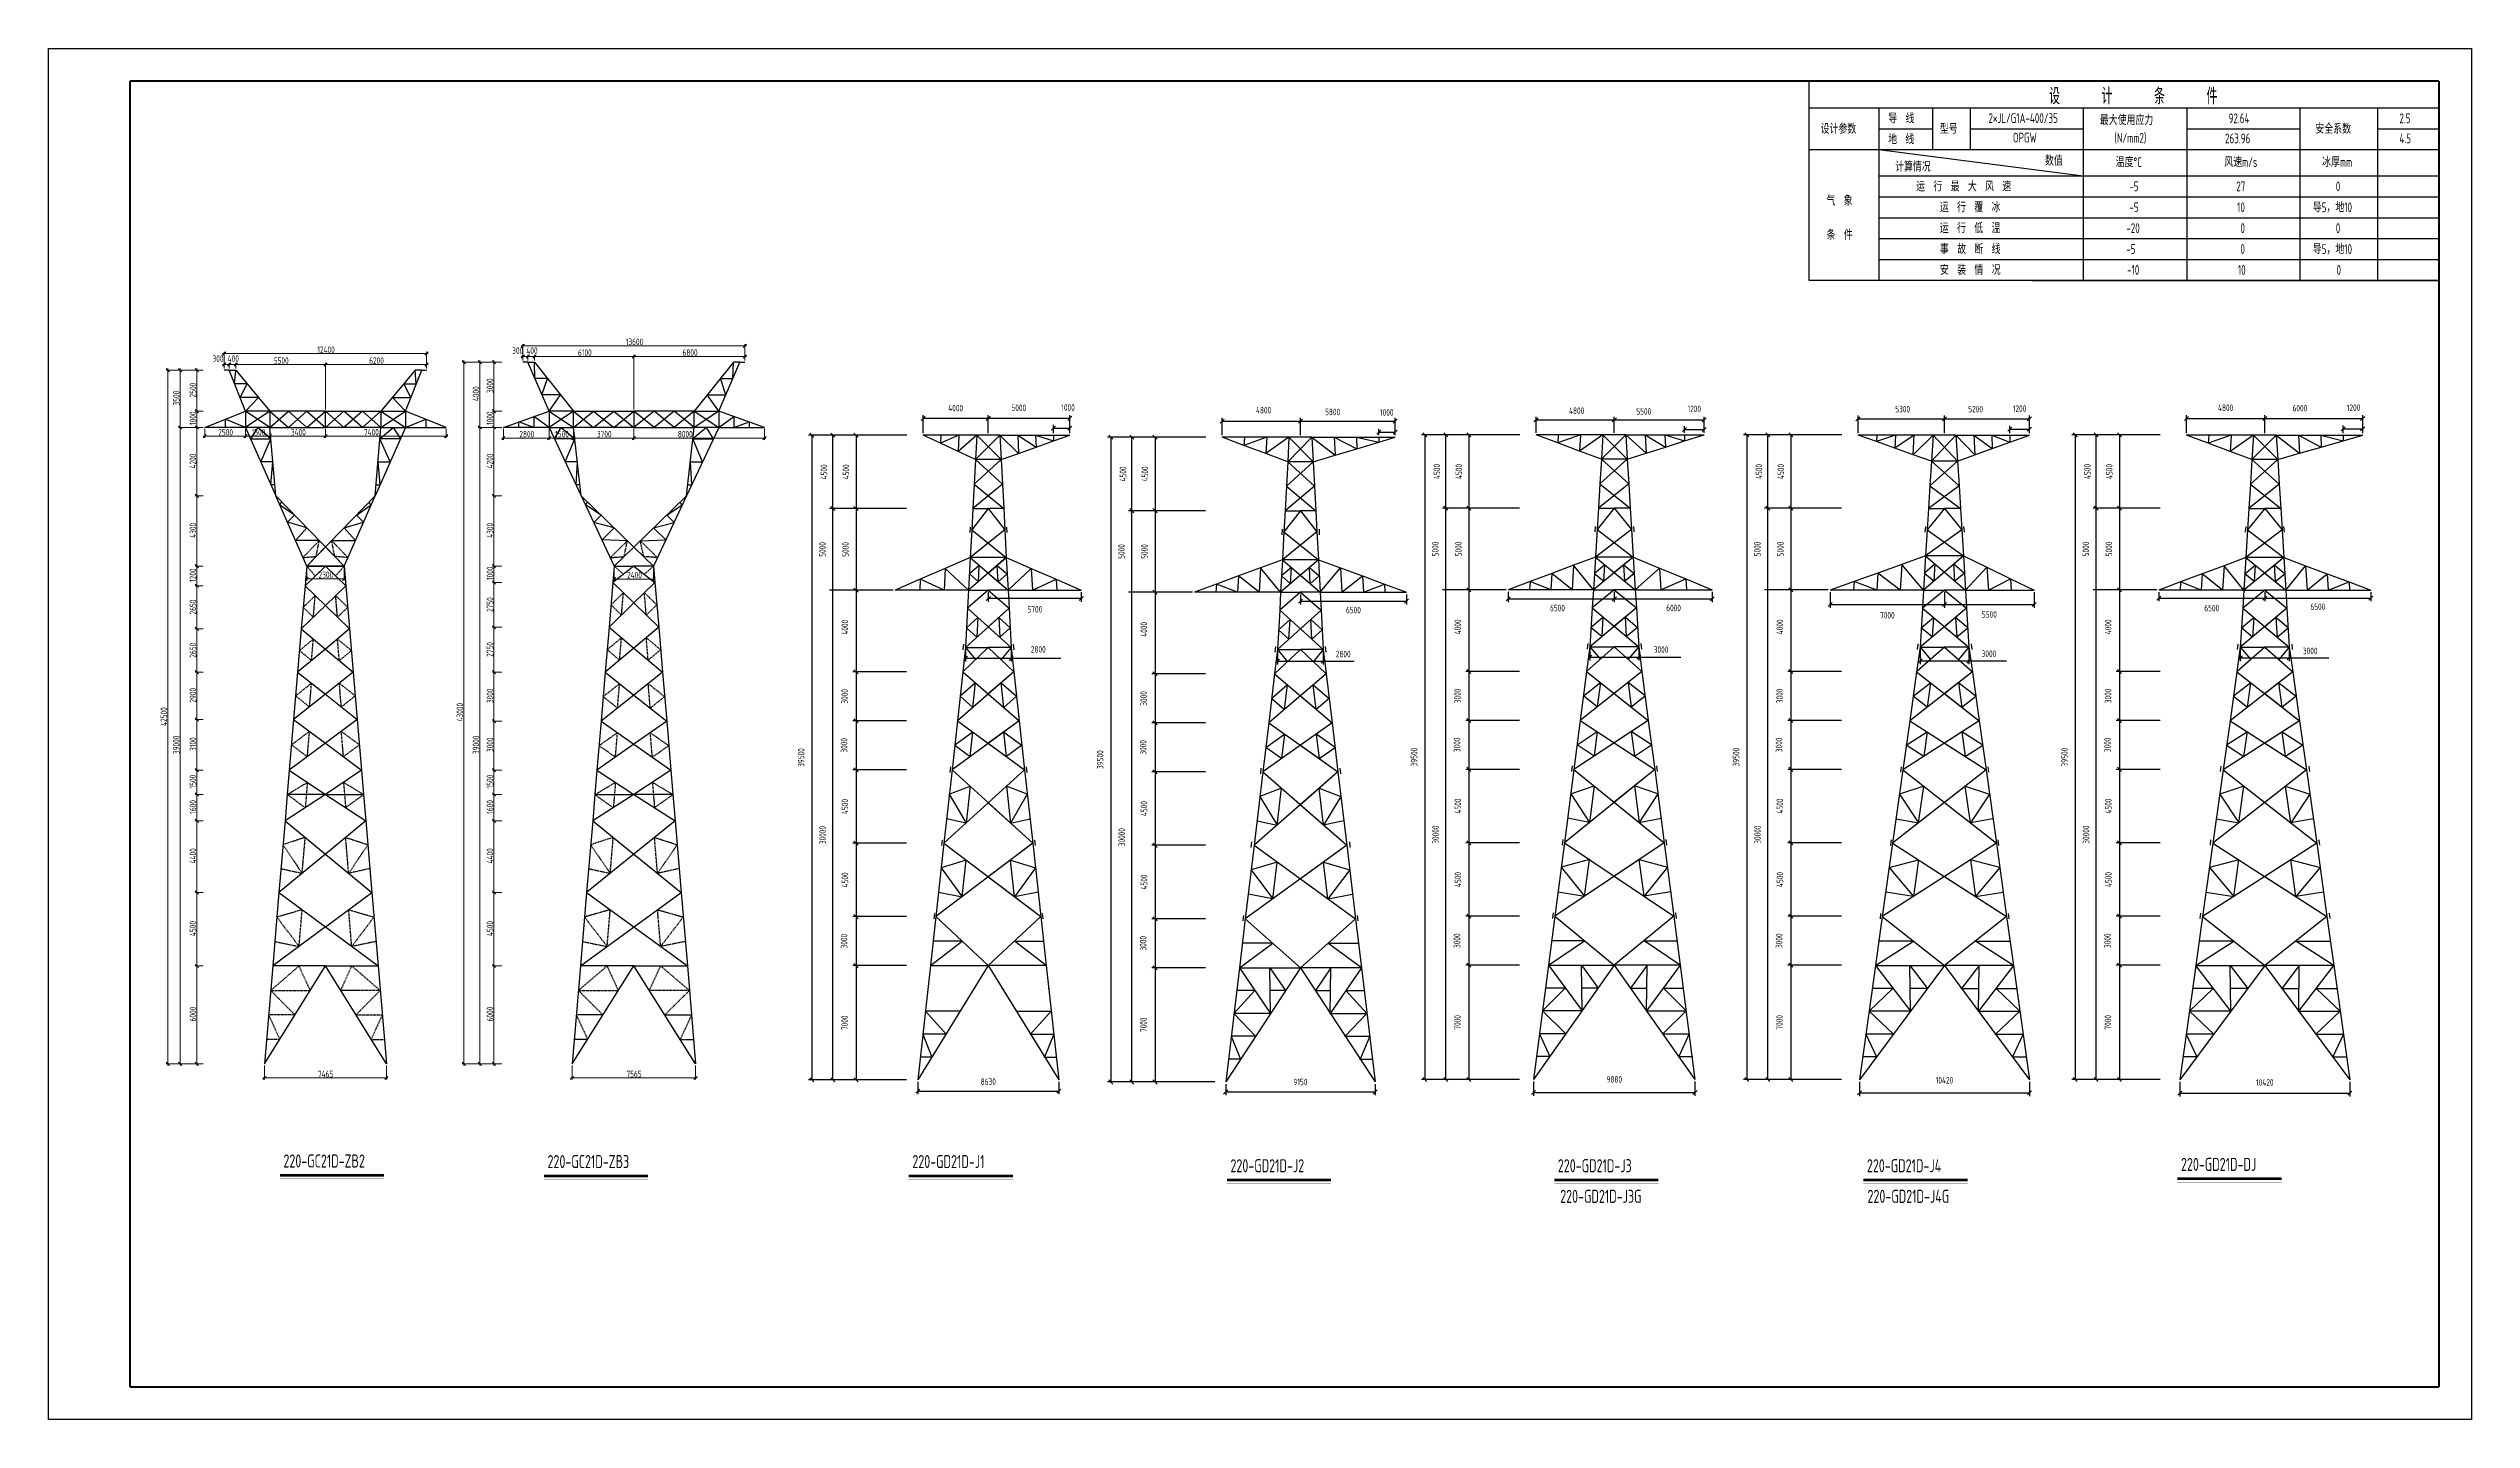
# Model space of a CAD drawing. Header units: millimetres. Extents: x 14804 to 16905, y 715 to 1142.
# Drawn here: x 14804 to 15547, y 715 to 1135 of the extents above; entities that cross this region are included whole.
import ezdxf

# ---------------------------------------------------------------- set-up
doc = ezdxf.new("R2010")
doc.units = ezdxf.units.MM
doc.linetypes.add('DASHED', pattern=[7, 5, -2])
doc.linetypes.add('DASHED2', pattern=[0.375, 0.25, -0.125])
for name, color, linetype in [('fzc', 3, 'DASHED'), ('FZCCal', 1, 'Continuous'), ('受力材层', 7, 'Continuous'), ('辅助材层', 1, 'DASHED2')]:
    doc.layers.add(name, color=color, linetype=linetype)
doc.layers.add('标注', color=7, linetype='Continuous', lineweight=0)
doc.styles.add('TSSD_Norm', font='Tssdeng.shx', dxfattribs={"width": 0.7, "bigfont": 'tssdchn.shx'})

msp = doc.modelspace()

# ---------------------------------------------------------------- texts
at = {"color": 7, "style": 'TSSD_Norm', "width": 0.7}
for s, p in [('220-GC21D-ZB2 ', (14876.29, 792.68)), ('220-GC21D-ZB3', (14957.22, 792.5)), ('220-GD21D-J1 ', (15069.01, 792.5)), ('220-GD21D-J2', (15166.49, 791.23)), ('220-GD21D-J3', (15266.81, 791.23)), ('220-GD21D-J4', (15361.52, 791.23)), ('220-GD21D-DJ', (15457.76, 791.64)), ('220-GD21D-J3G', (15267.53, 781.85)), ('220-GD21D-J4G', (15361.7, 781.85))]:
    msp.add_text(s, height=4, dxfattribs=at).set_placement(p)
at = {"color": 7, "char_height": 2, "attachment_point": 5, "style": 'TSSD_Norm'}
for s, insert in [('4000', (15082.29, 1025.32)), ('5000', (15101.63, 1025.41)), ('1000', (15116.72, 1025.49)), ('4800', (15176.64, 1024.66)), ('5800', (15197.8, 1024.12)), ('1000', (15214.39, 1023.98)), ('4800', (15272.58, 1024.51)), ('5500', (15293.14, 1024.28)), ('1200', (15308.62, 1025.07)), ('5300', (15372.48, 1025)), ('5200', (15394.83, 1025)), ('1200', (15408.29, 1025.15)), ('4800', (15471.44, 1025.43)), ('6000', (15494.2, 1025.29)), ('1200', (15510.64, 1025.42)), ('6500', (15499.69, 964.45)), ('5700', (15106.54, 963.67)), ('6500', (15204.18, 963.43)), ('6500', (15266.7, 964.07)), ('6000', (15302.28, 964.09)), ('7000', (15367.79, 961.84)), ('5500', (15399.04, 962.11)), ('6500', (15467.19, 964.04)), ('2800', (15107.6, 951.41)), ('2800', (15201.04, 949.97)), ('3000', (15298.45, 951.34)), ('3000', (15398.92, 950.07)), ('3000', (15497.36, 950.92)), ('8630', (15092.29, 818.98)), ('9150', (15187.93, 818.86)), ('9880', (15284.12, 819.68)), ('10420', (15385.29, 819.39)), ('10420', (15483.44, 818.73))]:
    msp.add_mtext(s, dxfattribs=dict(at, insert=insert))
at = {"color": 7, "char_height": 2, "attachment_point": 5, "rotation": 90, "style": 'TSSD_Norm'}
for s, insert in [('4500', (15041.92, 1005.77)), ('4500', (15048.64, 1005.77)), ('4500', (15133.56, 1005.13)), ('4500', (15140.27, 1005.13)), ('4500', (15229.75, 1005.9)), ('4500', (15236.46, 1005.9)), ('4500', (15328.42, 1005.9)), ('4500', (15335.13, 1005.9)), ('4500', (15429.07, 1005.9)), ('4500', (15435.78, 1005.9)), ('5000', (15041.45, 982.02)), ('5000', (15048.52, 982.02)), ('5000', (15133.09, 981.38)), ('5000', (15140.15, 981.38)), ('5000', (15229.27, 982.15)), ('5000', (15236.34, 982.15)), ('5000', (15327.95, 982.15)), ('5000', (15335.01, 982.15)), ('5000', (15428.59, 982.15)), ('5000', (15435.66, 982.15)), ('4000', (15048.31, 958.18)), ('4000', (15139.95, 957.53)), ('4000', (15236.14, 958.3)), ('4000', (15334.81, 958.3)), ('4000', (15435.46, 958.3)), ('3000', (15048.26, 937.02)), ('3000', (15139.9, 936.38)), ('3000', (15236.08, 937.15)), ('3000', (15334.76, 937.15)), ('3000', (15435.41, 937.15)), ('3000', (15048.09, 922.02)), ('3000', (15139.73, 921.38)), ('3000', (15235.91, 922.15)), ('3000', (15334.59, 922.15)), ('3000', (15435.24, 922.15)), ('39500', (15034.93, 918.27)), ('39500', (15126.57, 917.63)), ('39500', (15222.76, 918.4)), ('39500', (15321.43, 918.4)), ('39500', (15422.08, 918.4)), ('4500', (15048.34, 903.27)), ('4500', (15139.98, 902.63)), ('4500', (15236.17, 903.4)), ('4500', (15334.84, 903.4)), ('4500', (15435.49, 903.4)), ('30000', (15041.52, 894.52)), ('30000', (15133.16, 893.88)), ('30000', (15229.34, 894.65)), ('30000', (15328.02, 894.65)), ('30000', (15428.67, 894.65)), ('4500', (15048.36, 880.77)), ('4500', (15140, 880.13)), ('4500', (15236.19, 880.9)), ('4500', (15334.86, 880.9)), ('4500', (15435.51, 880.9)), ('3000', (15048.09, 862.02)), ('3000', (15139.73, 861.38)), ('3000', (15235.91, 862.15)), ('3000', (15334.59, 862.15)), ('3000', (15435.24, 862.15)), ('7000', (15048.23, 837.02)), ('7000', (15139.86, 836.38)), ('7000', (15236.05, 837.15)), ('7000', (15334.72, 837.15)), ('7000', (15435.37, 837.15))]:
    msp.add_mtext(s, dxfattribs=dict(at, insert=insert))
at = {"layer": '标注', "style": 'TSSD_Norm', "width": 0.7}
for s, height, p in [('设      计      条      件', 5, (15417.36, 1118.37)), ('导  线', 3, (15368.07, 1112.56)), ('2×JL/G1A-400/35', 3, (15398.76, 1112.65)), ('最大使用应力', 3, (15432.89, 1112.04)), ('92.64', 3, (15472.35, 1112.58)), ('2.5', 3, (15524.7, 1112.58)), ('设计参数', 3, (15347.34, 1109.35)), ('地  线', 3, (15368.02, 1106.16)), ('型号', 3, (15383.87, 1109.35)), ('OPGW', 3, (15406.28, 1106.68)), ('(N/mm2)', 3, (15437.36, 1106.6)), ('263.96', 3, (15471.26, 1106.43)), ('安全系数', 3, (15498.95, 1109.35)), ('4.5', 3, (15524.72, 1106.43)), ('计算情况               ', 3, (15370.16, 1097.77)), ('数值', 3, (15416.07, 1099.59)), ('温度°C', 3, (15437.73, 1099.16)), ('风速m/s', 3, (15471.02, 1099.18)), ('冰厚mm', 3, (15501, 1099.19)), ('运  行  最  大  风  速', 3, (15376.6, 1091.71)), ('-5', 3, (15441.94, 1091.74)), ('27', 3, (15474.71, 1091.74)), ('0', 3, (15505.19, 1091.74)), ('气  象', 3, (15349.12, 1087.36)), ('运  行  覆  冰', 3, (15383.86, 1085.33)), ('-5', 3, (15441.94, 1085.34)), ('10', 3, (15474.97, 1085.34)), ('导5，地10', 3, (15498.15, 1085.31)), ('条  件', 3, (15349.14, 1076.86)), ('运  行  低  温', 3, (15383.86, 1078.93)), ('-20', 3, (15441.01, 1078.94)), ('0', 3, (15475.99, 1078.94)), ('0', 3, (15505.19, 1078.94)), ('事  故  断  线', 3, (15383.89, 1072.52)), ('安  装  情  况', 3, (15383.91, 1066.12)), ('-5', 3, (15441.01, 1072.54)), ('0', 3, (15475.99, 1072.54)), ('导5，地10', 3, (15498.15, 1072.51)), ('-10', 3, (15441.24, 1066.14)), ('10', 3, (15475.2, 1066.14)), ('0', 3, (15505.43, 1066.14))]:
    msp.add_text(s, height=height, dxfattribs=at).set_placement(p)
at = {"layer": '标注', "color": 7, "style": 'TSSD_Norm', "width": 0.7}
for s, p in [('300', (14854.56, 1039.48)), ('400', (14859.21, 1039.48)), ('5500', (14873.33, 1038.87)), ('12400', (14886.67, 1042.22)), ('6200', (14902.58, 1038.87)), ('300', (14946.4, 1041.92)), ('400', (14950.73, 1041.92)), ('6100', (14966.56, 1041.31)), ('13600', (14981.19, 1044.64)), ('6800', (14998.6, 1041.31)), ('2500', (14856.33, 1016.92)), ('1500', (14866.54, 1016.92)), ('3400', (14878.58, 1016.92)), ('7400', (14900.95, 1016.92)), ('2800', (14948.6, 1016.34)), ('1500', (14959.56, 1016.34)), ('3700', (14972.35, 1016.34)), ('8000', (14997.16, 1016.34)), ('2300', (14887.08, 973.21)), ('2400', (14981.6, 973.14)), ('7465', (14886.87, 820.32)), ('7565', (14981.4, 820.32))]:
    msp.add_text(s, height=2, dxfattribs=at).set_placement(p)
for s, p in [('2500', (14849.56, 1028.58)), ('3000', (14940.59, 1029.93)), ('3500', (14844.46, 1026.08)), ('4000', (14936.28, 1027.43)), ('1000', (14849.56, 1020.14)), ('1000', (14940.59, 1020.14)), ('4200', (14849.56, 1006.83)), ('4200', (14940.59, 1006.83)), ('4300', (14849.56, 985.58)), ('4300', (14940.59, 985.58)), ('1200', (14849.56, 972.04)), ('1000', (14940.59, 972.64)), ('2650', (14849.56, 962.1)), ('2750', (14940.59, 962.85)), ('2650', (14849.56, 948.85)), ('2750', (14940.59, 949.1)), ('2900', (14849.56, 935.08)), ('3000', (14940.59, 934.93)), ('42500', (14840.63, 927.95)), ('43000', (14931.36, 929.31)), ('39000', (14844.46, 919.31)), ('3100', (14849.56, 920.29)), ('39000', (14936.28, 919.31)), ('3000', (14940.59, 919.93)), ('1500', (14849.56, 908.79)), ('1500', (14940.59, 908.79)), ('1600', (14849.56, 901.04)), ('1600', (14940.59, 901.04)), ('4400', (14849.56, 885.83)), ('4400', (14940.59, 885.83)), ('4500', (14849.56, 863.58)), ('4500', (14940.59, 863.58)), ('6000', (14849.56, 837.43)), ('6000', (14940.59, 837.43))]:
    msp.add_text(s, height=2, rotation=90, dxfattribs=at).set_placement(p)

# ---------------------------------------------------------------- blocks, each defined once
blk = doc.blocks.new('_OBLIQUE')
at = {"color": 0, "linetype": 'ByBlock'}
blk.add_line((-0.5, -0.5), (0.5, 0.5), dxfattribs=at)

# ---------------------------------------------------------------- linework, layer by layer
at = {"color": 3, "lineweight": 25}
for p, q in [((14804.29, 1135.48), (15546.79, 1135.48)), ((14804.29, 715.48), (14804.29, 1135.48)), ((15546.79, 1135.48), (15546.79, 715.48)), ((15546.79, 715.48), (14804.29, 715.48))]:
    msp.add_line(p, q, dxfattribs=at)
at = {"color": 7, "linetype": 'ByBlock', "lineweight": -2}
for p, q in [((14858.67, 1042.5), (14857.67, 1041.5)), ((14919.67, 1041.5), (14920.67, 1042.5)), ((14932.09, 1038.91), (14931.09, 1039.91)), ((14937, 1038.91), (14936, 1039.91)), ((14941.31, 1038.91), (14940.31, 1039.91)), ((14950.19, 1044.91), (14949.19, 1043.91)), ((14950.19, 1041.59), (14949.19, 1040.59)), ((14950.69, 1040.59), (14951.69, 1041.59)), ((14951.69, 1041.59), (14950.69, 1040.59)), ((14952.69, 1040.59), (14953.69, 1041.59)), ((14953.69, 1041.59), (14952.69, 1040.59)), ((14983.19, 1040.59), (14984.19, 1041.59)), ((14984.19, 1041.59), (14983.19, 1040.59)), ((15017.19, 1043.91), (15018.19, 1044.91)), ((15017.19, 1040.59), (15018.19, 1041.59)), ((14841.36, 1036.41), (14840.36, 1037.41)), ((14845.18, 1036.41), (14844.18, 1037.41)), ((14850.29, 1036.41), (14849.29, 1037.41)), ((14858.67, 1039.15), (14857.67, 1038.15)), ((14859.17, 1038.15), (14860.17, 1039.15)), ((14860.17, 1039.15), (14859.17, 1038.15)), ((14861.17, 1038.15), (14862.17, 1039.15)), ((14862.17, 1039.15), (14861.17, 1038.15)), ((14888.67, 1038.15), (14889.67, 1039.15)), ((14889.67, 1039.15), (14888.67, 1038.15)), ((14919.67, 1038.15), (14920.67, 1039.15)), ((14849.29, 1024.91), (14850.29, 1023.91)), ((14850.29, 1023.91), (14849.29, 1024.91)), ((14940.31, 1024.91), (14941.31, 1023.91)), ((14941.31, 1023.91), (14940.31, 1024.91)), ((14844.18, 1019.91), (14845.18, 1018.91)), ((14845.18, 1018.91), (14844.18, 1019.91)), ((14849.29, 1019.91), (14850.29, 1018.91)), ((14850.29, 1018.91), (14849.29, 1019.91)), ((14936, 1019.91), (14937, 1018.91)), ((14937, 1018.91), (14936, 1019.91)), ((14940.31, 1019.91), (14941.31, 1018.91)), ((14941.31, 1018.91), (14940.31, 1019.91)), ((14852.67, 1017.2), (14851.67, 1016.2)), ((14864.17, 1016.2), (14865.17, 1017.2)), ((14865.17, 1017.2), (14864.17, 1016.2)), ((14871.67, 1016.2), (14872.67, 1017.2)), ((14872.67, 1017.2), (14871.67, 1016.2)), ((14888.67, 1016.2), (14889.67, 1017.2)), ((14889.67, 1017.2), (14888.67, 1016.2)), ((14925.67, 1016.2), (14926.67, 1017.2)), ((14944.19, 1016.62), (14943.19, 1015.62)), ((14957.19, 1015.62), (14958.19, 1016.62)), ((14958.19, 1016.62), (14957.19, 1015.62)), ((14964.69, 1015.62), (14965.69, 1016.62)), ((14965.69, 1016.62), (14964.69, 1015.62)), ((14983.19, 1015.62), (14984.19, 1016.62)), ((14984.19, 1016.62), (14983.19, 1015.62)), ((15023.19, 1015.62), (15024.19, 1016.62)), ((14849.29, 998.91), (14850.29, 997.91)), ((14850.29, 997.91), (14849.29, 998.91)), ((14940.31, 998.91), (14941.31, 997.91)), ((14941.31, 997.91), (14940.31, 998.91)), ((14849.29, 977.41), (14850.29, 976.41)), ((14850.29, 976.41), (14849.29, 977.41)), ((14883.92, 973.49), (14882.92, 972.49)), ((14894.42, 972.49), (14895.42, 973.49)), ((14940.31, 977.41), (14941.31, 976.41)), ((14941.31, 976.41), (14940.31, 977.41)), ((14978.19, 973.41), (14977.19, 972.41)), ((14989.19, 972.41), (14990.19, 973.41)), ((14849.29, 971.41), (14850.29, 970.41)), ((14850.29, 970.41), (14849.29, 971.41)), ((14940.31, 972.41), (14941.31, 971.41)), ((14941.31, 971.41), (14940.31, 972.41)), ((14849.29, 958.16), (14850.29, 957.16)), ((14850.29, 957.16), (14849.29, 958.16)), ((14940.31, 958.66), (14941.31, 957.66)), ((14941.31, 957.66), (14940.31, 958.66)), ((14849.29, 944.91), (14850.29, 943.91)), ((14850.29, 943.91), (14849.29, 944.91)), ((14940.31, 944.91), (14941.31, 943.91)), ((14941.31, 943.91), (14940.31, 944.91)), ((14849.29, 930.41), (14850.29, 929.41)), ((14850.29, 929.41), (14849.29, 930.41)), ((14940.31, 929.91), (14941.31, 928.91)), ((14941.31, 928.91), (14940.31, 929.91)), ((14849.29, 914.91), (14850.29, 913.91)), ((14850.29, 913.91), (14849.29, 914.91)), ((14940.31, 914.91), (14941.31, 913.91)), ((14941.31, 913.91), (14940.31, 914.91)), ((14849.29, 907.41), (14850.29, 906.41)), ((14850.29, 906.41), (14849.29, 907.41)), ((14940.31, 907.41), (14941.31, 906.41)), ((14941.31, 906.41), (14940.31, 907.41)), ((14849.29, 899.41), (14850.29, 898.41)), ((14850.29, 898.41), (14849.29, 899.41)), ((14940.31, 899.41), (14941.31, 898.41)), ((14941.31, 898.41), (14940.31, 899.41)), ((14849.29, 877.41), (14850.29, 876.41)), ((14850.29, 876.41), (14849.29, 877.41)), ((14940.31, 877.41), (14941.31, 876.41)), ((14941.31, 876.41), (14940.31, 877.41)), ((14849.29, 854.91), (14850.29, 853.91)), ((14850.29, 853.91), (14849.29, 854.91)), ((14940.31, 854.91), (14941.31, 853.91)), ((14941.31, 853.91), (14940.31, 854.91)), ((14840.36, 824.91), (14841.36, 823.91)), ((14844.18, 824.91), (14845.18, 823.91)), ((14849.29, 824.91), (14850.29, 823.91)), ((14931.09, 824.91), (14932.09, 823.91)), ((14936, 824.91), (14937, 823.91)), ((14940.31, 824.91), (14941.31, 823.91)), ((14871, 820.6), (14870, 819.6)), ((14907.33, 819.6), (14908.33, 820.6)), ((14965.28, 820.6), (14964.28, 819.6)), ((15002.1, 819.6), (15003.1, 820.6))]:
    msp.add_line(p, q, dxfattribs=at)
at = {"color": 7}
for p, q in [((15038.2, 1017.02), (15038.2, 819.52)), ((15077.79, 1017.02), (15072.29, 1017.02)), ((15077.66, 1014.52), (15072.29, 1017.02)), ((15083.29, 1017.02), (15077.66, 1014.52)), ((15077.79, 1017.02), (15077.66, 1014.52)), ((15083.03, 1012.02), (15077.66, 1014.52)), ((15083.29, 1017.02), (15077.79, 1017.02)), ((15088.79, 1017.02), (15083.03, 1012.02)), ((15083.29, 1017.02), (15083.03, 1012.02)), ((15088.39, 1009.52), (15083.03, 1012.02)), ((15088.79, 1017.02), (15083.29, 1017.02)), ((15095.79, 1017.02), (15088.39, 1009.52)), ((15088.79, 1017.02), (15088.39, 1009.52)), ((15095.79, 1017.02), (15088.79, 1017.02)), ((15088.79, 1017.02), (15096.2, 1009.52)), ((15095.79, 1017.02), (15096.2, 1009.52)), ((15095.79, 1017.02), (15101.29, 1017.02)), ((15095.79, 1017.02), (15101.56, 1011.43)), ((15096.2, 1009.52), (15101.56, 1011.43)), ((15101.29, 1017.02), (15101.56, 1011.43)), ((15101.29, 1017.02), (15106.79, 1017.02)), ((15101.29, 1017.02), (15106.93, 1013.34)), ((15101.56, 1011.43), (15106.93, 1013.34)), ((15106.79, 1017.02), (15106.93, 1013.34)), ((15106.79, 1017.02), (15112.29, 1017.02)), ((15106.79, 1017.02), (15112.29, 1015.25)), ((15106.93, 1013.34), (15112.29, 1015.25)), ((15112.29, 1017.02), (15112.29, 1015.25)), ((15112.29, 1017.02), (15117.29, 1017.02)), ((15112.29, 1015.25), (15117.29, 1017.02)), ((15170.76, 1016.38), (15163.93, 1016.38)), ((15170.63, 1013.88), (15163.93, 1016.38)), ((15177.6, 1016.38), (15170.63, 1013.88)), ((15170.76, 1016.38), (15170.63, 1013.88)), ((15177.33, 1011.38), (15170.63, 1013.88)), ((15177.6, 1016.38), (15170.76, 1016.38)), ((15184.43, 1016.38), (15177.33, 1011.38)), ((15177.6, 1016.38), (15177.33, 1011.38)), ((15184.03, 1008.88), (15177.33, 1011.38)), ((15184.43, 1016.38), (15177.6, 1016.38)), ((15191.43, 1016.38), (15184.03, 1008.88)), ((15184.43, 1016.38), (15184.03, 1008.88)), ((15191.43, 1016.38), (15184.43, 1016.38)), ((15184.43, 1016.38), (15191.84, 1008.88)), ((15191.43, 1016.38), (15191.84, 1008.88)), ((15191.43, 1016.38), (15198.26, 1016.38)), ((15191.43, 1016.38), (15198.53, 1010.88)), ((15191.84, 1008.88), (15198.53, 1010.88)), ((15198.26, 1016.38), (15198.53, 1010.88)), ((15198.26, 1016.38), (15205.1, 1016.38)), ((15198.26, 1016.38), (15205.23, 1012.88)), ((15198.53, 1010.88), (15205.23, 1012.88)), ((15205.1, 1016.38), (15205.23, 1012.88)), ((15205.1, 1016.38), (15211.93, 1016.38)), ((15205.1, 1016.38), (15211.93, 1014.88)), ((15205.23, 1012.88), (15211.93, 1014.88)), ((15211.93, 1016.38), (15211.93, 1014.88)), ((15211.93, 1016.38), (15216.93, 1016.38)), ((15211.93, 1014.88), (15216.93, 1016.38)), ((15266.95, 1017.15), (15260.12, 1017.15)), ((15266.8, 1014.65), (15260.12, 1017.15)), ((15273.78, 1017.15), (15266.8, 1014.65)), ((15266.95, 1017.15), (15266.8, 1014.65)), ((15273.48, 1012.15), (15266.8, 1014.65)), ((15273.78, 1017.15), (15266.95, 1017.15)), ((15280.62, 1017.15), (15273.48, 1012.15)), ((15273.78, 1017.15), (15273.48, 1012.15)), ((15280.16, 1009.65), (15273.48, 1012.15)), ((15280.62, 1017.15), (15273.78, 1017.15)), ((15287.62, 1017.15), (15280.16, 1009.65)), ((15280.62, 1017.15), (15280.16, 1009.65)), ((15287.62, 1017.15), (15280.62, 1017.15)), ((15280.62, 1017.15), (15288.08, 1009.65)), ((15287.62, 1017.15), (15288.08, 1009.65)), ((15287.62, 1017.15), (15293.62, 1017.15)), ((15287.62, 1017.15), (15293.92, 1011.51)), ((15288.08, 1009.65), (15293.92, 1011.51)), ((15293.62, 1017.15), (15293.92, 1011.51)), ((15293.62, 1017.15), (15299.62, 1017.15)), ((15293.62, 1017.15), (15299.77, 1013.38)), ((15293.92, 1011.51), (15299.77, 1013.38)), ((15299.62, 1017.15), (15299.77, 1013.38)), ((15299.62, 1017.15), (15305.62, 1017.15)), ((15299.62, 1017.15), (15305.62, 1015.24)), ((15299.77, 1013.38), (15305.62, 1015.24)), ((15305.62, 1017.15), (15305.62, 1015.24)), ((15305.62, 1017.15), (15311.62, 1017.15)), ((15305.62, 1015.24), (15311.62, 1017.15)), ((15364.54, 1017.04), (15358.79, 1017.04)), ((15364.42, 1015.04), (15358.79, 1017.04)), ((15370.29, 1017.04), (15364.42, 1015.04)), ((15364.54, 1017.04), (15364.42, 1015.04)), ((15370.04, 1013.04), (15364.42, 1015.04)), ((15370.29, 1017.04), (15364.54, 1017.04)), ((15376.04, 1017.04), (15370.04, 1013.04)), ((15370.29, 1017.04), (15370.04, 1013.04)), ((15375.67, 1011.04), (15370.04, 1013.04)), ((15376.04, 1017.04), (15370.29, 1017.04)), ((15381.79, 1017.04), (15375.67, 1011.04)), ((15375.67, 1011.04), (15376.04, 1017.04)), ((15381.3, 1009.04), (15375.67, 1011.04)), ((15381.79, 1017.04), (15376.04, 1017.04)), ((15388.79, 1017.04), (15381.3, 1009.04)), ((15381.79, 1017.04), (15381.3, 1009.04)), ((15388.79, 1017.04), (15381.79, 1017.04)), ((15381.79, 1017.04), (15389.28, 1009.04)), ((15388.79, 1017.04), (15389.28, 1009.04)), ((15388.79, 1017.04), (15394.29, 1017.04)), ((15388.79, 1017.04), (15394.62, 1010.98)), ((15389.28, 1009.04), (15394.62, 1010.98)), ((15394.29, 1017.04), (15394.62, 1010.98)), ((15394.29, 1017.04), (15399.79, 1017.04)), ((15394.29, 1017.04), (15399.95, 1012.92)), ((15394.62, 1010.98), (15399.95, 1012.92)), ((15399.79, 1017.04), (15399.95, 1012.92)), ((15399.79, 1017.04), (15405.29, 1017.04)), ((15399.79, 1017.04), (15405.29, 1014.86)), ((15399.95, 1012.92), (15405.29, 1014.86)), ((15405.29, 1017.04), (15405.29, 1014.86)), ((15405.29, 1017.04), (15411.29, 1017.04)), ((15405.29, 1014.86), (15411.29, 1017.04)), ((15425.34, 1017.15), (15425.34, 819.65)), ((15466.27, 1017.04), (15459.44, 1017.04)), ((15466.12, 1014.54), (15459.44, 1017.04)), ((15473.11, 1017.04), (15466.12, 1014.54)), ((15466.27, 1017.04), (15466.12, 1014.54)), ((15472.8, 1012.04), (15466.12, 1014.54)), ((15473.11, 1017.04), (15466.27, 1017.04)), ((15479.94, 1017.04), (15472.8, 1012.04)), ((15473.11, 1017.04), (15472.8, 1012.04)), ((15479.48, 1009.54), (15472.8, 1012.04)), ((15479.94, 1017.04), (15473.11, 1017.04)), ((15486.94, 1017.04), (15479.48, 1009.54)), ((15479.94, 1017.04), (15479.48, 1009.54)), ((15486.94, 1017.04), (15479.94, 1017.04)), ((15479.94, 1017.04), (15487.4, 1009.54)), ((15486.94, 1017.04), (15487.4, 1009.54)), ((15486.94, 1017.04), (15493.77, 1017.04)), ((15486.94, 1017.04), (15494.08, 1011.46)), ((15487.4, 1009.54), (15494.08, 1011.46)), ((15493.77, 1017.04), (15494.08, 1011.46)), ((15493.77, 1017.04), (15500.61, 1017.04)), ((15493.77, 1017.04), (15500.76, 1013.39)), ((15494.08, 1011.46), (15500.76, 1013.39)), ((15500.61, 1017.04), (15500.76, 1013.39)), ((15500.61, 1017.04), (15507.44, 1017.04)), ((15500.61, 1017.04), (15507.44, 1015.31)), ((15500.76, 1013.39), (15507.44, 1015.31)), ((15507.44, 1017.04), (15507.44, 1015.31)), ((15507.44, 1017.04), (15513.44, 1017.04)), ((15507.44, 1015.31), (15513.44, 1017.04)), ((15096.2, 1009.52), (15087.99, 1002.02)), ((15088.39, 1009.52), (15087.99, 1002.02)), ((15096.2, 1009.52), (15088.39, 1009.52)), ((15088.39, 1009.52), (15096.6, 1002.02)), ((15096.2, 1009.52), (15096.6, 1002.02)), ((15191.84, 1008.88), (15183.62, 1001.38)), ((15184.03, 1008.88), (15183.62, 1001.38)), ((15191.84, 1008.88), (15184.03, 1008.88)), ((15184.03, 1008.88), (15192.24, 1001.38)), ((15191.84, 1008.88), (15192.24, 1001.38)), ((15288.08, 1009.65), (15279.69, 1002.15)), ((15280.16, 1009.65), (15279.69, 1002.15)), ((15288.08, 1009.65), (15280.16, 1009.65)), ((15280.16, 1009.65), (15288.54, 1002.15)), ((15288.08, 1009.65), (15288.54, 1002.15)), ((15389.28, 1009.04), (15380.84, 1001.54)), ((15381.3, 1009.04), (15380.84, 1001.54)), ((15389.28, 1009.04), (15381.3, 1009.04)), ((15381.3, 1009.04), (15389.74, 1001.54)), ((15389.28, 1009.04), (15389.74, 1001.54)), ((15487.4, 1009.54), (15479.02, 1002.04)), ((15479.48, 1009.54), (15479.02, 1002.04)), ((15487.4, 1009.54), (15479.48, 1009.54)), ((15479.48, 1009.54), (15487.86, 1002.04)), ((15487.4, 1009.54), (15487.86, 1002.04)), ((15096.6, 1002.02), (15087.58, 994.52)), ((15087.99, 1002.02), (15087.58, 994.52)), ((15087.99, 1002.02), (15097.01, 994.52)), ((15096.6, 1002.02), (15097.01, 994.52)), ((15192.24, 1001.38), (15183.22, 993.88)), ((15183.62, 1001.38), (15183.22, 993.88)), ((15183.62, 1001.38), (15192.64, 993.88)), ((15192.24, 1001.38), (15192.64, 993.88)), ((15288.54, 1002.15), (15279.23, 994.65)), ((15279.69, 1002.15), (15279.23, 994.65)), ((15279.69, 1002.15), (15289, 994.65)), ((15288.54, 1002.15), (15289, 994.65)), ((15389.74, 1001.54), (15380.41, 994.54)), ((15380.84, 1001.54), (15380.41, 994.54)), ((15380.84, 1001.54), (15390.18, 994.54)), ((15389.74, 1001.54), (15390.18, 994.54)), ((15487.86, 1002.04), (15478.56, 994.54)), ((15479.02, 1002.04), (15478.56, 994.54)), ((15479.02, 1002.04), (15488.32, 994.54)), ((15487.86, 1002.04), (15488.32, 994.54)), ((15097.36, 988.02), (15086.78, 979.52)), ((15087.23, 988.02), (15086.78, 979.52)), ((15087.58, 994.52), (15087.23, 988.02)), ((15092.29, 994.52), (15087.23, 988.02)), ((15087.23, 988.02), (15097.81, 979.52)), ((15087.58, 994.52), (15092.29, 994.52)), ((15097.01, 994.52), (15092.29, 994.52)), ((15092.29, 994.52), (15097.36, 988.02)), ((15097.01, 994.52), (15097.36, 988.02)), ((15097.36, 988.02), (15097.81, 979.52)), ((15183.22, 993.88), (15182.87, 987.38)), ((15187.93, 993.88), (15182.87, 987.38)), ((15183.22, 993.88), (15187.93, 993.88)), ((15192.64, 993.88), (15187.93, 993.88)), ((15187.93, 993.88), (15192.99, 987.38)), ((15192.64, 993.88), (15192.99, 987.38)), ((15289.4, 988.15), (15278.31, 979.65)), ((15278.83, 988.15), (15278.31, 979.65)), ((15279.23, 994.65), (15278.83, 988.15)), ((15284.12, 994.65), (15278.83, 988.15)), ((15278.83, 988.15), (15289.92, 979.65)), ((15279.23, 994.65), (15284.12, 994.65)), ((15289, 994.65), (15284.12, 994.65)), ((15284.12, 994.65), (15289.4, 988.15)), ((15289, 994.65), (15289.4, 988.15)), ((15289.4, 988.15), (15289.92, 979.65)), ((15390.58, 988.04), (15379.51, 980.04)), ((15380.01, 988.04), (15379.51, 980.04)), ((15380.41, 994.54), (15380.01, 988.04)), ((15385.29, 994.54), (15380.01, 988.04)), ((15380.01, 988.04), (15391.07, 980.04)), ((15380.41, 994.54), (15385.29, 994.54)), ((15390.18, 994.54), (15385.29, 994.54)), ((15385.29, 994.54), (15390.58, 988.04)), ((15390.18, 994.54), (15390.58, 988.04)), ((15390.58, 988.04), (15391.07, 980.04)), ((15488.72, 988.04), (15477.63, 979.54)), ((15478.16, 988.04), (15477.63, 979.54)), ((15478.56, 994.54), (15478.16, 988.04)), ((15483.44, 994.54), (15478.16, 988.04)), ((15478.16, 988.04), (15489.25, 979.54)), ((15478.56, 994.54), (15483.44, 994.54)), ((15488.32, 994.54), (15483.44, 994.54)), ((15483.44, 994.54), (15488.72, 988.04)), ((15488.32, 994.54), (15488.72, 988.04)), ((15488.72, 988.04), (15489.25, 979.54)), ((15192.99, 987.38), (15182.41, 978.88)), ((15182.87, 987.38), (15182.41, 978.88)), ((15182.87, 987.38), (15193.45, 978.88)), ((15192.99, 987.38), (15193.45, 978.88)), ((15071.45, 972.86), (15063.79, 969.52)), ((15071.45, 972.86), (15071.28, 969.52)), ((15079.12, 976.19), (15071.45, 972.86)), ((15078.76, 969.52), (15071.45, 972.86)), ((15079.12, 976.19), (15078.76, 969.52)), ((15086.78, 979.52), (15079.12, 976.19)), ((15086.24, 969.52), (15079.12, 976.19)), ((15097.81, 979.52), (15086.24, 969.52)), ((15086.78, 979.52), (15086.24, 969.52)), ((15097.81, 979.52), (15086.78, 979.52)), ((15086.78, 979.52), (15098.35, 969.52)), ((15097.81, 979.52), (15098.35, 969.52)), ((15097.81, 979.52), (15105.47, 976.19)), ((15098.35, 969.52), (15105.47, 976.19)), ((15105.47, 976.19), (15105.83, 969.52)), ((15105.47, 976.19), (15113.13, 972.86)), ((15105.83, 969.52), (15113.13, 972.86)), ((15113.13, 972.86), (15113.31, 969.52)), ((15113.13, 972.86), (15120.79, 969.52)), ((15168.92, 973.88), (15162.18, 971.38)), ((15168.92, 973.88), (15168.65, 968.88)), ((15175.67, 976.38), (15168.92, 973.88)), ((15175.26, 968.88), (15168.92, 973.88)), ((15175.67, 976.38), (15175.26, 968.88)), ((15182.41, 978.88), (15175.67, 976.38)), ((15181.87, 968.88), (15175.67, 976.38)), ((15193.45, 978.88), (15181.87, 968.88)), ((15182.41, 978.88), (15181.87, 968.88)), ((15193.45, 978.88), (15182.41, 978.88)), ((15182.41, 978.88), (15193.99, 968.88)), ((15193.45, 978.88), (15193.99, 968.88)), ((15193.45, 978.88), (15200.2, 976.38)), ((15193.99, 968.88), (15200.2, 976.38)), ((15200.2, 976.38), (15200.6, 968.88)), ((15200.2, 976.38), (15206.94, 973.88)), ((15200.6, 968.88), (15206.94, 973.88)), ((15206.94, 973.88), (15207.21, 968.88)), ((15206.94, 973.88), (15213.69, 971.38)), ((15264.96, 974.65), (15258.29, 972.15)), ((15264.96, 974.65), (15264.66, 969.65)), ((15271.64, 977.15), (15264.96, 974.65)), ((15271.17, 969.65), (15264.96, 974.65)), ((15271.64, 977.15), (15271.17, 969.65)), ((15278.31, 979.65), (15271.64, 977.15)), ((15277.69, 969.65), (15271.64, 977.15)), ((15289.92, 979.65), (15277.69, 969.65)), ((15278.31, 979.65), (15277.69, 969.65)), ((15289.92, 979.65), (15278.31, 979.65)), ((15278.31, 979.65), (15290.54, 969.65)), ((15289.92, 979.65), (15290.54, 969.65)), ((15289.92, 979.65), (15297.99, 976.32)), ((15290.54, 969.65), (15297.99, 976.32)), ((15297.99, 976.32), (15298.4, 969.65)), ((15297.99, 976.32), (15306.05, 972.98)), ((15298.4, 969.65), (15306.05, 972.98)), ((15306.05, 972.98), (15306.26, 969.65)), ((15306.05, 972.98), (15314.12, 969.65)), ((15364.9, 974.79), (15357.6, 972.17)), ((15364.9, 974.79), (15364.58, 969.54)), ((15372.21, 977.42), (15364.9, 974.79)), ((15371.72, 969.54), (15364.9, 974.79)), ((15372.21, 977.42), (15371.72, 969.54)), ((15379.51, 980.04), (15372.21, 977.42)), ((15378.87, 969.54), (15372.21, 977.42)), ((15391.07, 980.04), (15378.87, 969.54)), ((15379.51, 980.04), (15378.87, 969.54)), ((15391.07, 980.04), (15379.51, 980.04)), ((15379.51, 980.04), (15391.71, 969.54)), ((15391.07, 980.04), (15391.71, 969.54)), ((15391.07, 980.04), (15398.31, 976.54)), ((15391.71, 969.54), (15398.31, 976.54)), ((15398.31, 976.54), (15398.74, 969.54)), ((15398.31, 976.54), (15405.55, 973.04)), ((15398.74, 969.54), (15405.55, 973.04)), ((15405.55, 973.04), (15405.77, 969.54)), ((15405.55, 973.04), (15412.79, 969.54)), ((15464.29, 974.54), (15457.61, 972.04)), ((15464.29, 974.54), (15463.98, 969.54)), ((15470.96, 977.04), (15464.29, 974.54)), ((15470.5, 969.54), (15464.29, 974.54)), ((15470.96, 977.04), (15470.5, 969.54)), ((15477.63, 979.54), (15470.96, 977.04)), ((15477.02, 969.54), (15470.96, 977.04)), ((15489.25, 979.54), (15477.02, 969.54)), ((15477.63, 979.54), (15477.02, 969.54)), ((15489.25, 979.54), (15477.63, 979.54)), ((15477.63, 979.54), (15489.86, 969.54)), ((15489.25, 979.54), (15489.86, 969.54)), ((15489.25, 979.54), (15495.92, 977.04)), ((15489.86, 969.54), (15495.92, 977.04)), ((15495.92, 977.04), (15496.38, 969.54)), ((15495.92, 977.04), (15502.59, 974.54)), ((15496.38, 969.54), (15502.59, 974.54)), ((15502.59, 974.54), (15502.9, 969.54)), ((15502.59, 974.54), (15509.27, 972.04)), ((15071.28, 969.52), (15063.79, 969.52)), ((15078.76, 969.52), (15071.28, 969.52)), ((15086.24, 969.52), (15078.76, 969.52)), ((15086.24, 969.52), (15085.94, 964.02)), ((15092.29, 969.52), (15085.94, 964.02)), ((15086.24, 969.52), (15092.29, 969.52)), ((15098.35, 969.52), (15092.29, 969.52)), ((15092.29, 969.52), (15098.65, 964.02)), ((15098.35, 969.52), (15098.65, 964.02)), ((15098.35, 969.52), (15105.83, 969.52)), ((15105.83, 969.52), (15113.31, 969.52)), ((15113.31, 969.52), (15120.79, 969.52)), ((15162.18, 971.38), (15155.43, 968.88)), ((15162.04, 968.88), (15155.43, 968.88)), ((15162.18, 971.38), (15162.04, 968.88)), ((15168.65, 968.88), (15162.04, 968.88)), ((15168.65, 968.88), (15162.18, 971.38)), ((15175.26, 968.88), (15168.65, 968.88)), ((15181.87, 968.88), (15175.26, 968.88)), ((15181.87, 968.88), (15181.58, 963.38)), ((15187.93, 968.88), (15181.58, 963.38)), ((15181.87, 968.88), (15187.93, 968.88)), ((15193.99, 968.88), (15187.93, 968.88)), ((15187.93, 968.88), (15194.29, 963.38)), ((15193.99, 968.88), (15194.29, 963.38)), ((15193.99, 968.88), (15200.6, 968.88)), ((15200.6, 968.88), (15207.21, 968.88)), ((15207.21, 968.88), (15213.69, 971.38)), ((15207.21, 968.88), (15213.82, 968.88)), ((15213.69, 971.38), (15213.82, 968.88)), ((15213.69, 971.38), (15220.43, 968.88)), ((15213.82, 968.88), (15220.43, 968.88)), ((15258.29, 972.15), (15251.62, 969.65)), ((15258.14, 969.65), (15251.62, 969.65)), ((15258.29, 972.15), (15258.14, 969.65)), ((15264.66, 969.65), (15258.14, 969.65)), ((15264.66, 969.65), (15258.29, 972.15)), ((15271.17, 969.65), (15264.66, 969.65)), ((15277.69, 969.65), (15271.17, 969.65)), ((15277.69, 969.65), (15277.36, 964.15)), ((15284.12, 969.65), (15277.36, 964.15)), ((15277.69, 969.65), (15284.12, 969.65)), ((15290.54, 969.65), (15284.12, 969.65)), ((15284.12, 969.65), (15290.88, 964.15)), ((15290.54, 969.65), (15290.88, 964.15)), ((15290.54, 969.65), (15298.4, 969.65)), ((15298.4, 969.65), (15306.26, 969.65)), ((15306.26, 969.65), (15314.12, 969.65)), ((15357.6, 972.17), (15350.29, 969.54)), ((15357.43, 969.54), (15350.29, 969.54)), ((15357.6, 972.17), (15357.43, 969.54)), ((15364.58, 969.54), (15357.43, 969.54)), ((15364.58, 969.54), (15357.6, 972.17)), ((15371.72, 969.54), (15364.58, 969.54)), ((15378.87, 969.54), (15371.72, 969.54)), ((15378.87, 969.54), (15378.53, 964.04)), ((15385.29, 969.54), (15378.53, 964.04)), ((15378.87, 969.54), (15385.29, 969.54)), ((15391.71, 969.54), (15385.29, 969.54)), ((15385.29, 969.54), (15392.05, 964.04)), ((15391.71, 969.54), (15392.05, 964.04)), ((15391.71, 969.54), (15398.74, 969.54)), ((15398.74, 969.54), (15405.77, 969.54)), ((15405.77, 969.54), (15412.79, 969.54)), ((15457.61, 972.04), (15450.94, 969.54)), ((15457.46, 969.54), (15450.94, 969.54)), ((15457.61, 972.04), (15457.46, 969.54)), ((15463.98, 969.54), (15457.46, 969.54)), ((15463.98, 969.54), (15457.61, 972.04)), ((15470.5, 969.54), (15463.98, 969.54)), ((15477.02, 969.54), (15470.5, 969.54)), ((15477.02, 969.54), (15476.68, 964.04)), ((15483.44, 969.54), (15476.68, 964.04)), ((15477.02, 969.54), (15483.44, 969.54)), ((15489.86, 969.54), (15483.44, 969.54)), ((15483.44, 969.54), (15490.2, 964.04)), ((15489.86, 969.54), (15490.2, 964.04)), ((15489.86, 969.54), (15496.38, 969.54)), ((15496.38, 969.54), (15502.9, 969.54)), ((15502.9, 969.54), (15509.27, 972.04)), ((15502.9, 969.54), (15509.42, 969.54)), ((15509.27, 972.04), (15509.42, 969.54)), ((15509.27, 972.04), (15515.94, 969.54)), ((15509.42, 969.54), (15515.94, 969.54)), ((15098.65, 964.02), (15085.29, 952.02)), ((15085.94, 964.02), (15085.29, 952.02)), ((15085.94, 964.02), (15099.29, 952.02)), ((15098.65, 964.02), (15099.29, 952.02)), ((15194.29, 963.38), (15180.93, 951.38)), ((15181.58, 963.38), (15180.93, 951.38)), ((15181.58, 963.38), (15194.93, 951.38)), ((15194.29, 963.38), (15194.93, 951.38)), ((15290.88, 964.15), (15276.62, 952.15)), ((15277.36, 964.15), (15276.62, 952.15)), ((15277.36, 964.15), (15291.62, 952.15)), ((15290.88, 964.15), (15291.62, 952.15)), ((15392.05, 964.04), (15377.79, 952.04)), ((15378.53, 964.04), (15377.79, 952.04)), ((15378.53, 964.04), (15392.79, 952.04)), ((15392.05, 964.04), (15392.79, 952.04)), ((15490.2, 964.04), (15475.94, 952.04)), ((15476.68, 964.04), (15475.94, 952.04)), ((15476.68, 964.04), (15490.94, 952.04)), ((15490.2, 964.04), (15490.94, 952.04)), ((15085.29, 952.02), (15084.47, 944.52)), ((15092.29, 952.02), (15084.47, 944.52)), ((15085.29, 952.02), (15092.29, 952.02)), ((15099.29, 952.02), (15092.29, 952.02)), ((15092.29, 952.02), (15100.12, 944.52)), ((15099.29, 952.02), (15100.12, 944.52)), ((15180.93, 951.38), (15180.03, 943.88)), ((15187.93, 951.38), (15180.03, 943.88)), ((15180.93, 951.38), (15187.93, 951.38)), ((15194.93, 951.38), (15187.93, 951.38)), ((15187.93, 951.38), (15195.83, 943.88)), ((15194.93, 951.38), (15195.83, 943.88)), ((15276.62, 952.15), (15275.64, 944.65)), ((15284.12, 952.15), (15275.64, 944.65)), ((15276.62, 952.15), (15284.12, 952.15)), ((15291.62, 952.15), (15284.12, 952.15)), ((15284.12, 952.15), (15292.59, 944.65)), ((15291.62, 952.15), (15292.59, 944.65)), ((15377.79, 952.04), (15376.74, 944.54)), ((15385.29, 952.04), (15376.74, 944.54)), ((15377.79, 952.04), (15385.29, 952.04)), ((15392.79, 952.04), (15385.29, 952.04)), ((15385.29, 952.04), (15393.84, 944.54)), ((15392.79, 952.04), (15393.84, 944.54)), ((15475.94, 952.04), (15474.89, 944.54)), ((15483.44, 952.04), (15474.89, 944.54)), ((15475.94, 952.04), (15483.44, 952.04)), ((15490.94, 952.04), (15483.44, 952.04)), ((15483.44, 952.04), (15491.99, 944.54)), ((15490.94, 952.04), (15491.99, 944.54)), ((15100.12, 944.52), (15082.82, 929.52)), ((15084.47, 944.52), (15082.82, 929.52)), ((15084.47, 944.52), (15101.77, 929.52)), ((15099.29, 948.66), (15114.52, 948.66)), ((15100.12, 944.52), (15101.77, 929.52)), ((15195.83, 943.88), (15178.23, 928.88)), ((15180.03, 943.88), (15178.23, 928.88)), ((15180.03, 943.88), (15197.63, 928.88)), ((15194.93, 947.8), (15204.38, 947.8)), ((15195.83, 943.88), (15197.63, 928.88)), ((15292.59, 944.65), (15273.69, 929.65)), ((15275.64, 944.65), (15273.69, 929.65)), ((15275.64, 944.65), (15294.54, 929.65)), ((15291.62, 948.98), (15304.48, 948.98)), ((15292.59, 944.65), (15294.54, 929.65)), ((15393.84, 944.54), (15374.64, 929.54)), ((15376.74, 944.54), (15374.64, 929.54)), ((15376.74, 944.54), (15395.94, 929.54)), ((15392.79, 947.84), (15404.34, 947.84)), ((15393.84, 944.54), (15395.94, 929.54)), ((15491.99, 944.54), (15472.79, 929.54)), ((15474.89, 944.54), (15472.79, 929.54)), ((15474.89, 944.54), (15494.09, 929.54)), ((15490.94, 948.78), (15503.04, 948.78)), ((15491.99, 944.54), (15494.09, 929.54)), ((15101.77, 929.52), (15081.17, 914.52)), ((15082.82, 929.52), (15081.17, 914.52)), ((15082.82, 929.52), (15103.42, 914.52)), ((15101.77, 929.52), (15103.42, 914.52)), ((15197.63, 928.88), (15176.43, 913.88)), ((15178.23, 928.88), (15176.43, 913.88)), ((15178.23, 928.88), (15199.43, 913.88)), ((15197.63, 928.88), (15199.43, 913.88)), ((15294.54, 929.65), (15271.74, 914.65)), ((15273.69, 929.65), (15271.74, 914.65)), ((15273.69, 929.65), (15296.49, 914.65)), ((15294.54, 929.65), (15296.49, 914.65)), ((15395.94, 929.54), (15372.54, 914.54)), ((15374.64, 929.54), (15372.54, 914.54)), ((15374.64, 929.54), (15398.04, 914.54)), ((15395.94, 929.54), (15398.04, 914.54)), ((15494.09, 929.54), (15470.69, 914.54)), ((15472.79, 929.54), (15470.69, 914.54)), ((15472.79, 929.54), (15496.19, 914.54)), ((15494.09, 929.54), (15496.19, 914.54)), ((15103.42, 914.52), (15078.69, 892.02)), ((15081.17, 914.52), (15078.69, 892.02)), ((15081.17, 914.52), (15105.89, 892.02)), ((15103.42, 914.52), (15105.89, 892.02)), ((15199.43, 913.88), (15173.73, 891.38)), ((15176.43, 913.88), (15173.73, 891.38)), ((15176.43, 913.88), (15202.13, 891.38)), ((15199.43, 913.88), (15202.13, 891.38)), ((15296.49, 914.65), (15268.82, 892.15)), ((15271.74, 914.65), (15268.82, 892.15)), ((15271.74, 914.65), (15299.42, 892.15)), ((15296.49, 914.65), (15299.42, 892.15)), ((15398.04, 914.54), (15369.39, 892.04)), ((15372.54, 914.54), (15369.39, 892.04)), ((15372.54, 914.54), (15401.19, 892.04)), ((15398.04, 914.54), (15401.19, 892.04)), ((15496.19, 914.54), (15467.54, 892.04)), ((15470.69, 914.54), (15467.54, 892.04)), ((15470.69, 914.54), (15499.34, 892.04)), ((15496.19, 914.54), (15499.34, 892.04)), ((15105.89, 892.02), (15076.22, 869.52)), ((15078.69, 892.02), (15076.22, 869.52)), ((15078.69, 892.02), (15108.37, 869.52)), ((15105.89, 892.02), (15108.37, 869.52)), ((15202.13, 891.38), (15171.03, 868.88)), ((15173.73, 891.38), (15171.03, 868.88)), ((15173.73, 891.38), (15204.83, 868.88)), ((15202.13, 891.38), (15204.83, 868.88)), ((15299.42, 892.15), (15265.89, 869.65)), ((15268.82, 892.15), (15265.89, 869.65)), ((15268.82, 892.15), (15302.34, 869.65)), ((15299.42, 892.15), (15302.34, 869.65)), ((15401.19, 892.04), (15366.24, 869.54)), ((15369.39, 892.04), (15366.24, 869.54)), ((15369.39, 892.04), (15404.34, 869.54)), ((15401.19, 892.04), (15404.34, 869.54)), ((15499.34, 892.04), (15464.39, 869.54)), ((15467.54, 892.04), (15464.39, 869.54)), ((15467.54, 892.04), (15502.49, 869.54)), ((15499.34, 892.04), (15502.49, 869.54)), ((15076.22, 869.52), (15074.57, 854.52)), ((15076.22, 869.52), (15092.29, 854.52)), ((15108.37, 869.52), (15092.29, 854.52)), ((15108.37, 869.52), (15110.02, 854.52)), ((15171.03, 868.88), (15169.23, 853.88)), ((15171.03, 868.88), (15187.93, 853.88)), ((15204.83, 868.88), (15187.93, 853.88)), ((15204.83, 868.88), (15206.63, 853.88)), ((15265.89, 869.65), (15263.94, 854.65)), ((15265.89, 869.65), (15284.12, 854.65)), ((15302.34, 869.65), (15284.12, 854.65)), ((15302.34, 869.65), (15304.29, 854.65)), ((15366.24, 869.54), (15364.14, 854.54)), ((15366.24, 869.54), (15385.29, 854.54)), ((15404.34, 869.54), (15385.29, 854.54)), ((15404.34, 869.54), (15406.44, 854.54)), ((15464.39, 869.54), (15462.29, 854.54)), ((15464.39, 869.54), (15483.44, 854.54)), ((15502.49, 869.54), (15483.44, 854.54)), ((15502.49, 869.54), (15504.59, 854.54)), ((15074.57, 854.52), (15070.72, 819.52)), ((15092.29, 854.52), (15070.72, 819.52)), ((15074.57, 854.52), (15083.43, 854.52)), ((15083.43, 854.52), (15092.29, 854.52)), ((15101.16, 854.52), (15092.29, 854.52)), ((15092.29, 854.52), (15113.87, 819.52)), ((15110.02, 854.52), (15101.16, 854.52)), ((15110.02, 854.52), (15113.87, 819.52)), ((15169.23, 853.88), (15165.03, 818.88)), ((15187.93, 853.88), (15165.03, 818.88)), ((15169.23, 853.88), (15178.58, 853.88)), ((15178.58, 853.88), (15187.93, 853.88)), ((15197.28, 853.88), (15187.93, 853.88)), ((15187.93, 853.88), (15210.83, 818.88)), ((15206.63, 853.88), (15197.28, 853.88)), ((15206.63, 853.88), (15210.83, 818.88)), ((15263.94, 854.65), (15259.39, 819.65)), ((15284.12, 854.65), (15259.39, 819.65)), ((15263.94, 854.65), (15274.03, 854.65)), ((15274.03, 854.65), (15284.12, 854.65)), ((15294.2, 854.65), (15284.12, 854.65)), ((15284.12, 854.65), (15308.84, 819.65)), ((15304.29, 854.65), (15294.2, 854.65)), ((15304.29, 854.65), (15308.84, 819.65)), ((15364.14, 854.54), (15359.24, 819.54)), ((15385.29, 854.54), (15359.24, 819.54)), ((15364.14, 854.54), (15374.72, 854.54)), ((15374.72, 854.54), (15385.29, 854.54)), ((15395.87, 854.54), (15385.29, 854.54)), ((15385.29, 854.54), (15411.34, 819.54)), ((15406.44, 854.54), (15395.87, 854.54)), ((15406.44, 854.54), (15411.34, 819.54)), ((15462.29, 854.54), (15457.39, 819.54)), ((15483.44, 854.54), (15457.39, 819.54)), ((15462.29, 854.54), (15472.86, 854.54)), ((15472.86, 854.54), (15483.44, 854.54)), ((15494.01, 854.54), (15483.44, 854.54)), ((15483.44, 854.54), (15509.49, 819.54)), ((15504.59, 854.54), (15494.01, 854.54)), ((15504.59, 854.54), (15509.49, 819.54))]:
    msp.add_line(p, q, dxfattribs=at)
at = {"color": 7, "ltscale": 0.5}
for p, q in [((15086.68, 988.88), (15086.59, 987.18)), ((15097.91, 988.88), (15098, 987.18)), ((15182.29, 988.23), (15182.2, 986.53)), ((15193.63, 988.18), (15193.72, 986.48)), ((15278.28, 989.08), (15278.17, 987.38)), ((15289.95, 989.08), (15290.06, 987.38)), ((15379.44, 989), (15379.25, 987.3)), ((15391.14, 989), (15391.33, 987.3)), ((15477.67, 989.04), (15477.47, 987.35)), ((15489.21, 989.04), (15489.41, 987.35)), ((15089.53, 977.14), (15086.51, 974.52)), ((15086.51, 974.52), (15089.27, 972.14)), ((15089.27, 972.14), (15089.53, 977.14)), ((15092.29, 974.76), (15097.81, 979.52)), ((15092.29, 974.76), (15098.35, 969.52)), ((15095.32, 972.14), (15095.05, 977.14)), ((15095.05, 977.14), (15098.08, 974.52)), ((15098.08, 974.52), (15095.32, 972.14)), ((15185.17, 976.49), (15182.14, 973.88)), ((15182.14, 973.88), (15184.9, 971.49)), ((15184.9, 971.49), (15185.17, 976.49)), ((15193.45, 978.88), (15187.93, 974.11)), ((15187.93, 974.11), (15193.99, 968.88)), ((15190.96, 971.49), (15190.69, 976.49)), ((15190.69, 976.49), (15193.72, 973.88)), ((15193.72, 973.88), (15190.96, 971.49)), ((15281.21, 977.28), (15278, 974.65)), ((15278, 974.65), (15280.91, 972.28)), ((15280.91, 972.28), (15281.21, 977.28)), ((15289.92, 979.65), (15284.12, 974.9)), ((15284.12, 974.9), (15290.54, 969.65)), ((15287.33, 972.28), (15287.02, 977.28)), ((15287.02, 977.28), (15290.23, 974.65)), ((15290.23, 974.65), (15287.33, 972.28)), ((15382.4, 977.56), (15379.19, 974.79)), ((15379.19, 974.79), (15382.08, 972.31)), ((15382.08, 972.31), (15382.4, 977.56)), ((15391.07, 980.04), (15385.29, 975.07)), ((15385.29, 975.07), (15391.71, 969.54)), ((15388.5, 972.31), (15388.18, 977.56)), ((15388.18, 977.56), (15391.39, 974.79)), ((15391.39, 974.79), (15388.5, 972.31)), ((15477.32, 974.54), (15480.54, 977.16)), ((15480.23, 972.16), (15477.32, 974.54)), ((15480.54, 977.16), (15480.23, 972.16)), ((15489.25, 979.54), (15483.44, 974.79)), ((15483.44, 974.79), (15489.86, 969.54)), ((15489.56, 974.54), (15486.34, 977.16)), ((15486.34, 977.16), (15486.65, 972.16)), ((15486.65, 972.16), (15489.56, 974.54)), ((15085.62, 958.02), (15089.12, 961.17)), ((15088.79, 955.17), (15085.62, 958.02)), ((15089.12, 961.17), (15088.79, 955.17)), ((15092.29, 958.32), (15098.65, 964.02)), ((15099.29, 952.02), (15092.29, 958.32)), ((15095.47, 961.17), (15095.79, 955.17)), ((15098.97, 958.02), (15095.47, 961.17)), ((15095.79, 955.17), (15098.97, 958.02)), ((15184.75, 960.52), (15181.25, 957.38)), ((15184.43, 954.52), (15184.75, 960.52)), ((15194.29, 963.38), (15187.93, 957.67)), ((15191.43, 954.52), (15191.11, 960.52)), ((15191.11, 960.52), (15194.61, 957.38)), ((15280.74, 961.31), (15276.99, 958.15)), ((15276.99, 958.15), (15280.37, 955.31)), ((15280.37, 955.31), (15280.74, 961.31)), ((15290.88, 964.15), (15284.12, 958.46)), ((15284.12, 958.46), (15291.62, 952.15)), ((15287.87, 955.31), (15287.5, 961.31)), ((15287.5, 961.31), (15291.25, 958.15)), ((15291.25, 958.15), (15287.87, 955.31)), ((15378.16, 958.04), (15381.91, 961.2)), ((15381.54, 955.2), (15378.16, 958.04)), ((15381.91, 961.2), (15381.54, 955.2)), ((15392.05, 964.04), (15385.29, 958.35)), ((15385.29, 958.35), (15392.79, 952.04)), ((15388.67, 961.2), (15389.04, 955.2)), ((15392.42, 958.04), (15388.67, 961.2)), ((15389.04, 955.2), (15392.42, 958.04)), ((15476.31, 958.04), (15480.06, 961.19)), ((15479.69, 955.19), (15476.31, 958.04)), ((15480.06, 961.19), (15479.69, 955.19)), ((15490.2, 964.04), (15483.44, 958.35)), ((15483.44, 958.35), (15490.94, 952.04)), ((15486.82, 961.19), (15487.19, 955.19)), ((15490.57, 958.04), (15486.82, 961.19)), ((15487.19, 955.19), (15490.57, 958.04)), ((15084.68, 952.98), (15084.48, 951.28)), ((15085.29, 952.02), (15088.38, 948.27)), ((15099.29, 952.02), (15096.21, 948.27)), ((15099.91, 952.98), (15100.11, 951.28)), ((15180.31, 952.25), (15180.11, 950.56)), ((15180.93, 951.38), (15183.98, 947.63)), ((15181.25, 957.38), (15184.43, 954.52)), ((15187.93, 957.67), (15194.93, 951.38)), ((15194.61, 957.38), (15191.43, 954.52)), ((15194.93, 951.38), (15191.88, 947.63)), ((15195.56, 952.25), (15195.75, 950.56)), ((15276.02, 953.18), (15275.83, 951.49)), ((15276.62, 952.15), (15279.88, 948.4)), ((15291.62, 952.15), (15288.35, 948.4)), ((15292.21, 953.18), (15292.41, 951.49)), ((15377.14, 953.06), (15376.95, 951.37)), ((15377.79, 952.04), (15381.02, 948.29)), ((15392.79, 952.04), (15389.57, 948.29)), ((15393.44, 953.06), (15393.63, 951.37)), ((15475.2, 953.04), (15475.01, 951.35)), ((15475.94, 952.04), (15479.16, 948.29)), ((15490.94, 952.04), (15487.71, 948.29)), ((15491.68, 953.04), (15491.87, 951.35)), ((15100.12, 944.52), (15092.29, 937.74)), ((15195.83, 943.88), (15187.93, 937.14)), ((15292.59, 944.65), (15284.12, 937.92)), ((15393.84, 944.54), (15385.29, 937.86)), ((15491.99, 944.54), (15483.44, 937.86)), ((15088.38, 941.13), (15083.64, 937.02)), ((15083.64, 937.02), (15087.56, 933.63)), ((15087.56, 933.63), (15088.38, 941.13)), ((15092.29, 937.74), (15101.77, 929.52)), ((15097.03, 933.63), (15096.21, 941.13)), ((15096.21, 941.13), (15100.94, 937.02)), ((15100.94, 937.02), (15097.03, 933.63)), ((15183.98, 940.51), (15179.13, 936.38)), ((15179.13, 936.38), (15183.08, 933.01)), ((15183.08, 933.01), (15183.98, 940.51)), ((15187.93, 937.14), (15197.63, 928.88)), ((15192.78, 933.01), (15191.88, 940.51)), ((15191.88, 940.51), (15196.73, 936.38)), ((15196.73, 936.38), (15192.78, 933.01)), ((15274.67, 937.15), (15279.88, 941.29)), ((15278.9, 933.79), (15274.67, 937.15)), ((15279.88, 941.29), (15278.9, 933.79)), ((15284.12, 937.92), (15294.54, 929.65)), ((15293.57, 937.15), (15288.35, 941.29)), ((15288.35, 941.29), (15289.33, 933.79)), ((15289.33, 933.79), (15293.57, 937.15)), ((15375.69, 937.04), (15381.02, 941.2)), ((15379.97, 933.7), (15375.69, 937.04)), ((15381.02, 941.2), (15379.97, 933.7)), ((15385.29, 937.86), (15395.94, 929.54)), ((15389.57, 941.2), (15390.62, 933.7)), ((15394.89, 937.04), (15389.57, 941.2)), ((15390.62, 933.7), (15394.89, 937.04)), ((15479.16, 941.2), (15473.84, 937.04)), ((15473.84, 937.04), (15478.11, 933.7)), ((15478.11, 933.7), (15479.16, 941.2)), ((15483.44, 937.86), (15494.09, 929.54)), ((15487.71, 941.2), (15493.04, 937.04)), ((15488.76, 933.7), (15487.71, 941.2)), ((15493.04, 937.04), (15488.76, 933.7)), ((15101.77, 929.52), (15092.29, 922.63)), ((15197.63, 928.88), (15187.93, 922.01)), ((15294.54, 929.65), (15284.12, 922.79)), ((15395.94, 929.54), (15385.29, 922.71)), ((15494.09, 929.54), (15483.44, 922.71)), ((15087.56, 926.08), (15081.99, 922.02)), ((15081.99, 922.02), (15086.73, 918.58)), ((15086.73, 918.58), (15087.56, 926.08)), ((15092.29, 922.63), (15103.42, 914.52)), ((15097.86, 918.58), (15097.03, 926.08)), ((15097.03, 926.08), (15102.59, 922.02)), ((15102.59, 922.02), (15097.86, 918.58)), ((15177.33, 921.38), (15183.08, 925.44)), ((15182.18, 917.94), (15177.33, 921.38)), ((15183.08, 925.44), (15182.18, 917.94)), ((15187.93, 922.01), (15199.43, 913.88)), ((15198.53, 921.38), (15192.78, 925.44)), ((15192.78, 925.44), (15193.68, 917.94)), ((15193.68, 917.94), (15198.53, 921.38)), ((15272.72, 922.15), (15278.9, 926.22)), ((15277.93, 918.72), (15272.72, 922.15)), ((15278.9, 926.22), (15277.93, 918.72)), ((15284.12, 922.79), (15296.49, 914.65)), ((15289.33, 926.22), (15290.3, 918.72)), ((15295.52, 922.15), (15289.33, 926.22)), ((15290.3, 918.72), (15295.52, 922.15)), ((15373.59, 922.04), (15379.97, 926.13)), ((15378.92, 918.63), (15373.59, 922.04)), ((15379.97, 926.13), (15378.92, 918.63)), ((15385.29, 922.71), (15398.04, 914.54)), ((15390.62, 926.13), (15391.67, 918.63)), ((15396.99, 922.04), (15390.62, 926.13)), ((15391.67, 918.63), (15396.99, 922.04)), ((15478.11, 926.12), (15471.74, 922.04)), ((15471.74, 922.04), (15477.06, 918.62)), ((15477.06, 918.62), (15478.11, 926.12)), ((15483.44, 922.71), (15496.19, 914.54)), ((15488.76, 926.12), (15495.14, 922.04)), ((15489.81, 918.62), (15488.76, 926.12)), ((15495.14, 922.04), (15489.81, 918.62)), ((15080.69, 915.38), (15080.5, 913.68)), ((15103.42, 914.52), (15092.29, 904.4)), ((15103.9, 915.38), (15104.09, 913.68)), ((15175.85, 914.96), (15175.65, 913.27)), ((15199.43, 913.88), (15187.93, 903.81)), ((15200.02, 914.96), (15200.21, 913.27)), ((15271.16, 915.73), (15270.97, 914.04)), ((15296.49, 914.65), (15284.12, 904.59)), ((15297.07, 915.73), (15297.27, 914.04)), ((15372, 915.45), (15371.81, 913.76)), ((15398.04, 914.54), (15385.29, 904.53)), ((15398.58, 915.45), (15398.78, 913.76)), ((15469.92, 915.67), (15469.73, 913.98)), ((15496.19, 914.54), (15483.44, 904.52)), ((15496.96, 915.67), (15497.15, 913.98)), ((15080.34, 907.02), (15086.73, 909.46)), ((15080.34, 907.02), (15085.49, 898.21)), ((15086.73, 909.46), (15085.49, 898.21)), ((15104.24, 907.02), (15097.86, 909.46)), ((15097.86, 909.46), (15099.09, 898.21)), ((15104.24, 907.02), (15099.09, 898.21)), ((15182.18, 908.84), (15175.53, 906.38)), ((15175.53, 906.38), (15180.83, 897.59)), ((15180.83, 897.59), (15182.18, 908.84)), ((15195.03, 897.59), (15193.68, 908.84)), ((15193.68, 908.84), (15200.33, 906.38)), ((15200.33, 906.38), (15195.03, 897.59)), ((15270.77, 907.15), (15277.93, 909.62)), ((15270.77, 907.15), (15276.47, 898.37)), ((15277.93, 909.62), (15276.47, 898.37)), ((15297.47, 907.15), (15290.3, 909.62)), ((15290.3, 909.62), (15291.77, 898.37)), ((15297.47, 907.15), (15291.77, 898.37)), ((15378.92, 909.53), (15371.49, 907.04)), ((15371.49, 907.04), (15377.34, 898.28)), ((15377.34, 898.28), (15378.92, 909.53)), ((15393.24, 898.28), (15391.67, 909.53)), ((15391.67, 909.53), (15399.09, 907.04)), ((15399.09, 907.04), (15393.24, 898.28)), ((15477.06, 909.53), (15469.64, 907.04)), ((15469.64, 907.04), (15475.49, 898.28)), ((15475.49, 898.28), (15477.06, 909.53)), ((15491.39, 898.28), (15489.81, 909.53)), ((15489.81, 909.53), (15497.24, 907.04)), ((15497.24, 907.04), (15491.39, 898.28)), ((15085.49, 898.21), (15079.52, 899.52)), ((15092.29, 904.4), (15105.89, 892.02)), ((15099.09, 898.21), (15105.07, 899.52)), ((15174.63, 898.88), (15180.83, 897.59)), ((15187.93, 903.81), (15202.13, 891.38)), ((15201.23, 898.88), (15195.03, 897.59)), ((15276.47, 898.37), (15269.79, 899.65)), ((15284.12, 904.59), (15299.42, 892.15)), ((15291.77, 898.37), (15298.44, 899.65)), ((15370.44, 899.54), (15377.34, 898.28)), ((15385.29, 904.53), (15401.19, 892.04)), ((15400.14, 899.54), (15393.24, 898.28)), ((15468.59, 899.54), (15475.49, 898.28)), ((15483.44, 904.52), (15499.34, 892.04)), ((15498.29, 899.54), (15491.39, 898.28)), ((15078.17, 892.98), (15077.97, 891.28)), ((15105.89, 892.02), (15092.29, 881.71)), ((15106.42, 892.98), (15106.62, 891.28)), ((15172.95, 892.44), (15172.75, 890.74)), ((15202.13, 891.38), (15187.93, 881.1)), ((15202.92, 892.44), (15203.11, 890.74)), ((15268.31, 893.17), (15268.12, 891.47)), ((15299.42, 892.15), (15284.12, 881.88)), ((15299.92, 893.17), (15300.11, 891.47)), ((15368.91, 893.02), (15368.71, 891.32)), ((15401.19, 892.04), (15385.29, 881.81)), ((15401.67, 893.02), (15401.87, 891.32)), ((15466.85, 893.07), (15466.66, 891.38)), ((15499.34, 892.04), (15483.44, 881.8)), ((15500.03, 893.07), (15500.22, 891.38)), ((15085.49, 886.87), (15077.87, 884.52)), ((15077.87, 884.52), (15084.26, 875.62)), ((15084.26, 875.62), (15085.49, 886.87)), ((15100.33, 875.62), (15099.09, 886.87)), ((15099.09, 886.87), (15106.72, 884.52)), ((15106.72, 884.52), (15100.33, 875.62)), ((15180.83, 886.24), (15172.83, 883.88)), ((15172.83, 883.88), (15179.48, 874.99)), ((15179.48, 874.99), (15180.83, 886.24)), ((15196.38, 874.99), (15195.03, 886.24)), ((15195.03, 886.24), (15203.03, 883.88)), ((15203.03, 883.88), (15196.38, 874.99)), ((15276.47, 887.02), (15267.84, 884.65)), ((15267.84, 884.65), (15275, 875.77)), ((15275, 875.77), (15276.47, 887.02)), ((15293.23, 875.77), (15291.77, 887.02)), ((15291.77, 887.02), (15300.39, 884.65)), ((15300.39, 884.65), (15293.23, 875.77)), ((15368.34, 884.54), (15377.34, 886.92)), ((15368.34, 884.54), (15375.77, 875.67)), ((15377.34, 886.92), (15375.77, 875.67)), ((15402.24, 884.54), (15393.24, 886.92)), ((15393.24, 886.92), (15394.82, 875.67)), ((15402.24, 884.54), (15394.82, 875.67)), ((15475.49, 886.92), (15466.49, 884.54)), ((15466.49, 884.54), (15473.91, 875.67)), ((15473.91, 875.67), (15475.49, 886.92)), ((15492.96, 875.67), (15491.39, 886.92)), ((15491.39, 886.92), (15500.39, 884.54)), ((15500.39, 884.54), (15492.96, 875.67)), ((15077.04, 877.02), (15084.26, 875.62)), ((15092.29, 881.71), (15108.37, 869.52)), ((15107.54, 877.02), (15100.33, 875.62)), ((15179.48, 874.99), (15171.93, 876.38)), ((15187.93, 881.1), (15204.83, 868.88)), ((15196.38, 874.99), (15203.93, 876.38)), ((15266.87, 877.15), (15275, 875.77)), ((15284.12, 881.88), (15302.34, 869.65)), ((15301.37, 877.15), (15293.23, 875.77)), ((15375.77, 875.67), (15367.29, 877.04)), ((15385.29, 881.81), (15404.34, 869.54)), ((15394.82, 875.67), (15403.29, 877.04)), ((15465.44, 877.04), (15473.91, 875.67)), ((15483.44, 881.8), (15502.49, 869.54)), ((15501.44, 877.04), (15492.96, 875.67)), ((15075.79, 870.52), (15075.59, 868.83)), ((15108.8, 870.52), (15108.99, 868.83)), ((15170.51, 869.9), (15170.31, 868.21)), ((15205.36, 869.9), (15205.55, 868.21)), ((15265.4, 870.69), (15265.21, 869)), ((15302.83, 870.69), (15303.03, 869)), ((15365.73, 870.5), (15365.54, 868.81)), ((15404.85, 870.5), (15405.04, 868.81)), ((15463.72, 870.6), (15463.53, 868.91)), ((15503.16, 870.6), (15503.35, 868.91)), ((15074.57, 854.52), (15084.26, 862.02)), ((15084.26, 862.02), (15075.39, 862.02)), ((15110.02, 854.52), (15100.33, 862.02)), ((15100.33, 862.02), (15109.19, 862.02)), ((15169.23, 853.88), (15179.48, 861.38)), ((15179.48, 861.38), (15170.13, 861.38)), ((15206.63, 853.88), (15196.38, 861.38)), ((15196.38, 861.38), (15205.73, 861.38)), ((15263.94, 854.65), (15275, 862.15)), ((15275, 862.15), (15264.92, 862.15)), ((15304.29, 854.65), (15293.23, 862.15)), ((15293.23, 862.15), (15303.32, 862.15)), ((15364.14, 854.54), (15375.77, 862.04)), ((15375.77, 862.04), (15365.19, 862.04)), ((15406.44, 854.54), (15394.82, 862.04)), ((15394.82, 862.04), (15405.39, 862.04)), ((15462.29, 854.54), (15473.91, 862.04)), ((15473.91, 862.04), (15463.34, 862.04)), ((15504.59, 854.54), (15492.96, 862.04)), ((15492.96, 862.04), (15503.54, 862.04)), ((15169.23, 853.88), (15178.77, 839.88)), ((15178.77, 839.88), (15178.58, 853.88)), ((15178.58, 853.88), (15183.35, 846.88)), ((15197.28, 853.88), (15192.51, 846.88)), ((15206.63, 853.88), (15197.09, 839.88)), ((15197.09, 839.88), (15197.28, 853.88)), ((15263.94, 854.65), (15274.23, 840.65)), ((15274.23, 840.65), (15274.03, 854.65)), ((15274.03, 854.65), (15279.17, 847.65)), ((15294.2, 854.65), (15289.06, 847.65)), ((15304.29, 854.65), (15294.01, 840.65)), ((15294.01, 840.65), (15294.2, 854.65)), ((15364.14, 854.54), (15374.87, 840.54)), ((15374.87, 840.54), (15374.72, 854.54)), ((15374.72, 854.54), (15380.08, 847.54)), ((15395.87, 854.54), (15390.5, 847.54)), ((15406.44, 854.54), (15395.71, 840.54)), ((15395.71, 840.54), (15395.87, 854.54)), ((15473.02, 840.54), (15462.29, 854.54)), ((15473.02, 840.54), (15472.86, 854.54)), ((15472.86, 854.54), (15478.23, 847.54)), ((15494.01, 854.54), (15488.65, 847.54)), ((15493.86, 840.54), (15504.59, 854.54)), ((15493.86, 840.54), (15494.01, 854.54)), ((15167.55, 839.88), (15174, 846.88)), ((15174, 846.88), (15168.39, 846.88)), ((15183.35, 846.88), (15178.68, 846.88)), ((15192.51, 846.88), (15197.19, 846.88)), ((15208.31, 839.88), (15201.86, 846.88)), ((15201.86, 846.88), (15207.47, 846.88)), ((15262.12, 840.65), (15269.08, 847.65)), ((15269.08, 847.65), (15263.03, 847.65)), ((15279.17, 847.65), (15274.13, 847.65)), ((15289.06, 847.65), (15294.11, 847.65)), ((15306.11, 840.65), (15299.15, 847.65)), ((15299.15, 847.65), (15305.2, 847.65)), ((15362.18, 840.54), (15369.51, 847.54)), ((15369.51, 847.54), (15363.16, 847.54)), ((15380.08, 847.54), (15374.79, 847.54)), ((15390.5, 847.54), (15395.79, 847.54)), ((15408.4, 840.54), (15401.08, 847.54)), ((15401.08, 847.54), (15407.42, 847.54)), ((15460.33, 840.54), (15467.65, 847.54)), ((15467.65, 847.54), (15461.31, 847.54)), ((15478.23, 847.54), (15472.94, 847.54)), ((15488.65, 847.54), (15493.94, 847.54)), ((15506.55, 840.54), (15499.22, 847.54)), ((15499.22, 847.54), (15505.57, 847.54)), ((15083.66, 840.52), (15073.03, 840.52)), ((15073.03, 840.52), (15079.35, 833.52)), ((15083.66, 840.52), (15073.03, 840.52)), ((15083.66, 840.52), (15073.03, 840.52)), ((15100.92, 840.52), (15111.56, 840.52)), ((15111.56, 840.52), (15105.24, 833.52)), ((15111.56, 840.52), (15105.24, 833.52)), ((15178.77, 839.88), (15167.55, 839.88)), ((15167.55, 839.88), (15174.19, 832.88)), ((15178.77, 839.88), (15167.55, 839.88)), ((15197.09, 839.88), (15208.31, 839.88)), ((15208.31, 839.88), (15201.67, 832.88)), ((15274.23, 840.65), (15262.12, 840.65)), ((15262.12, 840.65), (15269.28, 833.65)), ((15274.23, 840.65), (15262.12, 840.65)), ((15274.23, 840.65), (15262.12, 840.65)), ((15294.01, 840.65), (15306.11, 840.65)), ((15306.11, 840.65), (15298.95, 833.65)), ((15374.87, 840.54), (15362.18, 840.54)), ((15362.18, 840.54), (15369.66, 833.54)), ((15374.87, 840.54), (15362.18, 840.54)), ((15395.71, 840.54), (15408.4, 840.54)), ((15408.4, 840.54), (15400.92, 833.54)), ((15473.02, 840.54), (15460.33, 840.54)), ((15460.33, 840.54), (15467.81, 833.54)), ((15473.02, 840.54), (15460.33, 840.54)), ((15493.86, 840.54), (15506.55, 840.54)), ((15506.55, 840.54), (15499.07, 833.54)), ((15079.35, 833.52), (15072.26, 833.52)), ((15072.26, 833.52), (15075.03, 826.52)), ((15105.24, 833.52), (15112.33, 833.52)), ((15105.24, 833.52), (15112.33, 833.52)), ((15112.33, 833.52), (15109.55, 826.52)), ((15112.33, 833.52), (15109.55, 826.52)), ((15174.19, 832.88), (15166.71, 832.88)), ((15166.71, 832.88), (15169.61, 825.88)), ((15201.67, 832.88), (15209.15, 832.88)), ((15209.15, 832.88), (15206.25, 825.88)), ((15269.28, 833.65), (15261.21, 833.65)), ((15261.21, 833.65), (15264.34, 826.65)), ((15298.95, 833.65), (15307.02, 833.65)), ((15307.02, 833.65), (15303.9, 826.65)), ((15369.66, 833.54), (15361.2, 833.54)), ((15361.2, 833.54), (15364.45, 826.54)), ((15400.92, 833.54), (15409.38, 833.54)), ((15409.38, 833.54), (15406.13, 826.54)), ((15467.81, 833.54), (15459.35, 833.54)), ((15459.35, 833.54), (15462.6, 826.54)), ((15499.07, 833.54), (15507.53, 833.54)), ((15507.53, 833.54), (15504.28, 826.54)), ((15075.03, 826.52), (15071.49, 826.52)), ((15109.55, 826.52), (15113.1, 826.52)), ((15109.55, 826.52), (15113.1, 826.52)), ((15169.61, 825.88), (15165.87, 825.88)), ((15206.25, 825.88), (15209.99, 825.88)), ((15264.34, 826.65), (15260.3, 826.65)), ((15303.9, 826.65), (15307.93, 826.65)), ((15364.45, 826.54), (15360.22, 826.54)), ((15406.13, 826.54), (15410.36, 826.54)), ((15462.6, 826.54), (15458.37, 826.54)), ((15504.28, 826.54), (15508.51, 826.54))]:
    msp.add_line(p, q, dxfattribs=at)
at = {"color": 3, "lineweight": 25, "const_width": 0.6}
for points in [[(14829.29, 725.48), (14829.29, 1125.48)], [(14829.29, 1125.48), (15536.79, 1125.48)], [(15536.79, 1125.48), (15536.79, 725.48)], [(15536.79, 725.48), (14829.29, 725.48)]]:
    msp.add_lwpolyline(points, dxfattribs=at)
at = {"color": 7, "linetype": 'Continuous', "const_width": 0.8}
for points in [[(14875.2, 790.27), (14907.13, 790.27)], [(14956.13, 790.09), (14988.05, 790.09)], [(15067.92, 790.09), (15099.85, 790.09)], [(15165.4, 788.81), (15197.33, 788.81)], [(15265.72, 788.81), (15297.65, 788.81)], [(15360.43, 788.81), (15392.36, 788.81)], [(15456.67, 789.23), (15488.6, 789.23)]]:
    msp.add_lwpolyline(points, dxfattribs=at)
at = {"color": 7, "const_width": 0.1}
for points in [[(14875.2, 789.27), (14907.13, 789.27)], [(14956.13, 789.09), (14988.05, 789.09)], [(15067.92, 789.09), (15099.85, 789.09)], [(15165.4, 787.81), (15197.33, 787.81)], [(15265.72, 787.81), (15297.65, 787.81)], [(15360.43, 787.81), (15392.36, 787.81)], [(15456.67, 788.23), (15488.6, 788.23)]]:
    msp.add_lwpolyline(points, dxfattribs=at)
at = {"layer": 'fzc', "color": 7}
for p in [(15104.24, 907.02), (15200.33, 906.38), (15297.47, 907.15), (15399.09, 907.04), (15497.24, 907.04), (15105.07, 899.52), (15201.23, 898.88), (15298.44, 899.65), (15400.14, 899.54), (15498.29, 899.54), (15106.72, 884.52), (15203.03, 883.88), (15300.39, 884.65), (15402.24, 884.54), (15500.39, 884.54), (15107.54, 877.02), (15203.93, 876.38), (15301.37, 877.15), (15403.29, 877.04), (15501.44, 877.04), (15096.61, 847.52), (15110.79, 847.52), (15192.51, 846.88), (15207.47, 846.88), (15289.06, 847.65), (15305.2, 847.65), (15390.5, 847.54), (15407.42, 847.54), (15488.65, 847.54), (15505.57, 847.54), (15100.92, 840.52), (15111.56, 840.52), (15197.09, 839.88), (15208.31, 839.88), (15294.01, 840.65), (15306.11, 840.65), (15395.71, 840.54), (15408.4, 840.54), (15493.86, 840.54), (15506.55, 840.54), (15105.24, 833.52), (15112.33, 833.52), (15201.67, 832.88), (15209.15, 832.88), (15298.95, 833.65), (15307.02, 833.65), (15400.92, 833.54), (15409.38, 833.54), (15499.07, 833.54), (15507.53, 833.54), (15109.55, 826.52), (15113.1, 826.52), (15206.25, 825.88), (15209.99, 825.88), (15303.9, 826.65), (15307.93, 826.65), (15406.13, 826.54), (15410.36, 826.54), (15504.28, 826.54), (15508.51, 826.54)]:
    msp.add_point(p, dxfattribs=at)
at = {"layer": 'FZCCal', "color": 7}
for p, q in [((15072.29, 1017.65), (15072.29, 1023.17)), ((15092.29, 1022.17), (15072.29, 1022.17)), ((15092.29, 1017.65), (15092.29, 1023.17)), ((15092.29, 1017.65), (15092.29, 1023.17)), ((15117.29, 1022.17), (15092.29, 1022.17)), ((15112.29, 1017.65), (15112.29, 1020.2)), ((15112.29, 1019.2), (15117.29, 1019.2)), ((15117.29, 1017.65), (15117.29, 1023.17)), ((15117.29, 1017.65), (15117.29, 1020.2)), ((15163.93, 1017), (15163.93, 1022.34)), ((15163.93, 1021.34), (15187.93, 1021.34)), ((15187.93, 1017), (15187.93, 1022.34)), ((15187.93, 1017), (15187.93, 1022.34)), ((15187.93, 1021.34), (15216.93, 1021.34)), ((15211.93, 1017), (15211.93, 1018.97)), ((15211.93, 1017.97), (15216.93, 1017.97)), ((15216.93, 1017), (15216.93, 1022.34)), ((15216.93, 1017), (15216.93, 1018.97)), ((15260.12, 1017.78), (15260.12, 1022.68)), ((15260.12, 1021.68), (15284.12, 1021.68)), ((15284.12, 1017.78), (15284.12, 1022.68)), ((15284.12, 1017.78), (15284.12, 1022.68)), ((15284.12, 1021.68), (15311.62, 1021.68)), ((15305.62, 1017.78), (15305.62, 1019.74)), ((15305.62, 1018.74), (15311.62, 1018.74)), ((15311.62, 1017.78), (15311.62, 1022.68)), ((15311.62, 1017.78), (15311.62, 1019.74)), ((15358.79, 1017.67), (15358.79, 1023.05)), ((15358.79, 1022.05), (15385.29, 1022.05)), ((15385.29, 1017.67), (15385.29, 1023.05)), ((15385.29, 1017.67), (15385.29, 1023.05)), ((15385.29, 1022.05), (15411.29, 1022.05)), ((15405.29, 1017.67), (15405.29, 1019.89)), ((15405.29, 1018.89), (15411.29, 1018.89)), ((15411.29, 1017.67), (15411.29, 1023.05)), ((15411.29, 1017.67), (15411.29, 1019.89)), ((15459.44, 1017.66), (15459.44, 1023.1)), ((15459.44, 1022.1), (15483.44, 1022.1)), ((15483.44, 1017.66), (15483.44, 1023.1)), ((15483.44, 1017.66), (15483.44, 1023.1)), ((15483.44, 1022.1), (15513.44, 1022.1)), ((15507.44, 1017.66), (15507.44, 1019.95)), ((15507.44, 1018.95), (15513.44, 1018.95)), ((15513.44, 1017.66), (15513.44, 1023.1)), ((15513.44, 1017.66), (15513.44, 1019.95)), ((15065.84, 1017.02), (15037.2, 1017.02)), ((15067.31, 1017.02), (15043.65, 1017.02)), ((15044.65, 994.52), (15044.65, 1017.02)), ((15067.24, 1017.02), (15050.75, 1017.02)), ((15051.75, 1017.02), (15051.75, 1009.52)), ((15157.48, 1016.38), (15128.84, 1016.38)), ((15129.84, 1016.38), (15129.84, 818.88)), ((15158.95, 1016.38), (15135.29, 1016.38)), ((15136.29, 993.88), (15136.29, 1016.38)), ((15158.88, 1016.38), (15142.38, 1016.38)), ((15143.38, 1016.38), (15143.38, 1008.88)), ((15253.66, 1017.15), (15225.02, 1017.15)), ((15226.02, 1017.15), (15226.02, 819.65)), ((15255.14, 1017.15), (15231.48, 1017.15)), ((15232.48, 994.65), (15232.48, 1017.15)), ((15255.06, 1017.15), (15238.57, 1017.15)), ((15239.57, 1017.15), (15239.57, 1009.65)), ((15352.34, 1017.15), (15323.69, 1017.15)), ((15324.69, 1017.15), (15324.69, 819.65)), ((15353.81, 1017.15), (15330.15, 1017.15)), ((15331.15, 994.65), (15331.15, 1017.15)), ((15353.74, 1017.15), (15337.24, 1017.15)), ((15338.24, 1017.15), (15338.24, 1009.65)), ((15451.41, 1017.15), (15424.34, 1017.15)), ((15451.41, 1017.15), (15430.8, 1017.15)), ((15431.8, 994.65), (15431.8, 1017.15)), ((15451.41, 1017.15), (15437.89, 1017.15)), ((15438.89, 1017.15), (15438.89, 1009.65)), ((15051.75, 1009.52), (15051.75, 1002.02)), ((15143.38, 1008.88), (15143.38, 1001.38)), ((15239.57, 1009.65), (15239.57, 1002.15)), ((15338.24, 1009.65), (15338.24, 1002.15)), ((15438.89, 1009.65), (15438.89, 1002.15)), ((15051.75, 1002.02), (15051.75, 994.52)), ((15143.38, 1001.38), (15143.38, 993.88)), ((15239.57, 1002.15), (15239.57, 994.65)), ((15338.24, 1002.15), (15338.24, 994.65)), ((15438.89, 1002.15), (15438.89, 994.65)), ((15067.24, 994.52), (15043.65, 994.52)), ((15044.65, 969.52), (15044.65, 994.52)), ((15067.24, 994.52), (15046.51, 994.52)), ((15067.24, 994.52), (15050.75, 994.52)), ((15067.24, 994.52), (15050.75, 994.52)), ((15051.75, 994.52), (15051.75, 988.02)), ((15051.75, 988.02), (15051.75, 979.52)), ((15158.88, 993.88), (15135.29, 993.88)), ((15136.29, 968.88), (15136.29, 993.88)), ((15158.88, 993.88), (15138.15, 993.88)), ((15158.88, 993.88), (15142.38, 993.88)), ((15158.88, 993.88), (15142.38, 993.88)), ((15143.38, 993.88), (15143.38, 987.38)), ((15255.06, 994.65), (15231.48, 994.65)), ((15232.48, 969.65), (15232.48, 994.65)), ((15255.06, 994.65), (15234.33, 994.65)), ((15255.06, 994.65), (15238.57, 994.65)), ((15255.06, 994.65), (15238.57, 994.65)), ((15239.57, 994.65), (15239.57, 988.15)), ((15239.57, 988.15), (15239.57, 979.65)), ((15353.74, 994.65), (15330.15, 994.65)), ((15331.15, 969.65), (15331.15, 994.65)), ((15353.74, 994.65), (15333, 994.65)), ((15353.74, 994.65), (15337.24, 994.65)), ((15353.74, 994.65), (15337.24, 994.65)), ((15338.24, 994.65), (15338.24, 988.15)), ((15338.24, 988.15), (15338.24, 979.65)), ((15451.41, 994.65), (15430.8, 994.65)), ((15431.8, 969.65), (15431.8, 994.65)), ((15451.41, 994.65), (15433.65, 994.65)), ((15451.41, 994.65), (15437.89, 994.65)), ((15451.41, 994.65), (15437.89, 994.65)), ((15438.89, 994.65), (15438.89, 988.15)), ((15438.89, 988.15), (15438.89, 979.65)), ((15143.38, 987.38), (15143.38, 978.88)), ((15051.75, 979.52), (15051.75, 969.52)), ((15143.38, 978.88), (15143.38, 968.88)), ((15239.57, 979.65), (15239.57, 969.65)), ((15338.24, 979.65), (15338.24, 969.65)), ((15438.89, 979.65), (15438.89, 969.65)), ((15060.31, 969.52), (15043.65, 969.52)), ((15044.65, 819.52), (15044.65, 969.52)), ((15063.17, 969.52), (15046.51, 969.52)), ((15063.17, 969.52), (15050.75, 969.52)), ((15063.17, 969.52), (15050.75, 969.52)), ((15051.75, 969.52), (15051.75, 964.02)), ((15092.29, 968.9), (15092.29, 965.96)), ((15092.29, 968.9), (15092.29, 965.96)), ((15120.79, 966.96), (15092.29, 966.96)), ((15120.79, 968.9), (15120.79, 965.96)), ((15151.95, 968.88), (15135.29, 968.88)), ((15136.29, 818.88), (15136.29, 968.88)), ((15154.81, 968.88), (15138.15, 968.88)), ((15154.81, 968.88), (15142.38, 968.88)), ((15154.81, 968.88), (15142.38, 968.88)), ((15143.38, 968.88), (15143.38, 963.38)), ((15187.93, 968.25), (15187.93, 965.15)), ((15187.93, 968.25), (15187.93, 965.15)), ((15187.93, 966.15), (15220.43, 966.15)), ((15220.43, 968.25), (15220.43, 965.15)), ((15248.14, 969.65), (15231.48, 969.65)), ((15232.48, 819.65), (15232.48, 969.65)), ((15250.99, 969.65), (15234.33, 969.65)), ((15250.99, 969.65), (15238.57, 969.65)), ((15250.99, 969.65), (15238.57, 969.65)), ((15239.57, 969.65), (15239.57, 964.15)), ((15251.62, 969.03), (15251.62, 965.86)), ((15251.62, 966.86), (15284.12, 966.86)), ((15284.12, 969.03), (15284.12, 965.86)), ((15284.12, 969.03), (15284.12, 965.86)), ((15284.12, 966.86), (15314.12, 966.86)), ((15314.12, 969.03), (15314.12, 965.86)), ((15346.81, 969.65), (15330.15, 969.65)), ((15331.15, 819.65), (15331.15, 969.65)), ((15349.67, 969.65), (15333, 969.65)), ((15349.67, 969.65), (15337.24, 969.65)), ((15349.67, 969.65), (15337.24, 969.65)), ((15338.24, 969.65), (15338.24, 964.15)), ((15350.29, 968.92), (15350.29, 964.14)), ((15385.29, 968.92), (15385.29, 964.14)), ((15385.29, 968.92), (15385.29, 964.14)), ((15412.79, 968.92), (15412.79, 964.14)), ((15447.46, 969.65), (15430.8, 969.65)), ((15431.8, 819.65), (15431.8, 969.65)), ((15450.31, 969.65), (15433.65, 969.65)), ((15450.31, 969.65), (15437.89, 969.65)), ((15450.31, 969.65), (15437.89, 969.65)), ((15438.89, 969.65), (15438.89, 964.15)), ((15450.94, 968.91), (15450.94, 966.12)), ((15450.94, 967.12), (15483.44, 967.12)), ((15483.44, 968.91), (15483.44, 966.12)), ((15483.44, 968.91), (15483.44, 966.12)), ((15483.44, 967.12), (15515.94, 967.12)), ((15515.94, 968.91), (15515.94, 966.12)), ((15051.75, 964.02), (15051.75, 952.02)), ((15143.38, 963.38), (15143.38, 951.38)), ((15239.57, 964.15), (15239.57, 952.15)), ((15338.24, 964.15), (15338.24, 952.15)), ((15350.29, 965.14), (15385.29, 965.14)), ((15385.29, 965.14), (15412.79, 965.14)), ((15438.89, 964.15), (15438.89, 952.15)), ((15051.75, 952.02), (15051.75, 944.52)), ((15085.29, 951.4), (15085.29, 947.66)), ((15099.29, 951.4), (15099.29, 947.66)), ((15143.38, 951.38), (15143.38, 943.88)), ((15180.93, 950.75), (15180.93, 946.8)), ((15194.93, 950.75), (15194.93, 946.8)), ((15239.57, 952.15), (15239.57, 944.65)), ((15276.62, 951.53), (15276.62, 947.98)), ((15291.62, 951.53), (15291.62, 947.98)), ((15338.24, 952.15), (15338.24, 944.65)), ((15377.79, 951.42), (15377.79, 946.84)), ((15392.79, 951.42), (15392.79, 946.84)), ((15438.89, 952.15), (15438.89, 944.65)), ((15475.94, 951.41), (15475.94, 947.78)), ((15490.94, 951.41), (15490.94, 947.78)), ((15067.24, 944.52), (15050.75, 944.52)), ((15067.24, 944.52), (15050.75, 944.52)), ((15051.75, 944.52), (15051.75, 929.52)), ((15085.29, 948.66), (15099.29, 948.66)), ((15158.88, 943.88), (15142.38, 943.88)), ((15158.88, 943.88), (15142.38, 943.88)), ((15143.38, 943.88), (15143.38, 928.88)), ((15180.93, 947.8), (15194.93, 947.8)), ((15255.06, 944.65), (15238.57, 944.65)), ((15255.06, 944.65), (15238.57, 944.65)), ((15239.57, 944.65), (15239.57, 929.65)), ((15276.62, 948.98), (15291.62, 948.98)), ((15353.74, 944.65), (15337.24, 944.65)), ((15353.74, 944.65), (15337.24, 944.65)), ((15338.24, 944.65), (15338.24, 929.65)), ((15377.79, 947.84), (15392.79, 947.84)), ((15451.41, 944.65), (15437.89, 944.65)), ((15451.41, 944.65), (15437.89, 944.65)), ((15438.89, 944.65), (15438.89, 929.65)), ((15475.94, 948.78), (15490.94, 948.78)), ((15067.24, 929.52), (15050.75, 929.52)), ((15067.24, 929.52), (15050.75, 929.52)), ((15051.75, 929.52), (15051.75, 914.52)), ((15158.88, 928.88), (15142.38, 928.88)), ((15158.88, 928.88), (15142.38, 928.88)), ((15143.38, 928.88), (15143.38, 913.88)), ((15255.06, 929.65), (15238.57, 929.65)), ((15255.06, 929.65), (15238.57, 929.65)), ((15239.57, 929.65), (15239.57, 914.65)), ((15353.74, 929.65), (15337.24, 929.65)), ((15353.74, 929.65), (15337.24, 929.65)), ((15338.24, 929.65), (15338.24, 914.65)), ((15451.41, 929.65), (15437.89, 929.65)), ((15451.41, 929.65), (15437.89, 929.65)), ((15438.89, 929.65), (15438.89, 914.65)), ((15067.24, 914.52), (15050.75, 914.52)), ((15067.24, 914.52), (15050.75, 914.52)), ((15051.75, 914.52), (15051.75, 892.02)), ((15158.88, 913.88), (15142.38, 913.88)), ((15158.88, 913.88), (15142.38, 913.88)), ((15143.38, 913.88), (15143.38, 891.38)), ((15255.06, 914.65), (15238.57, 914.65)), ((15255.06, 914.65), (15238.57, 914.65)), ((15239.57, 914.65), (15239.57, 892.15)), ((15353.74, 914.65), (15337.24, 914.65)), ((15353.74, 914.65), (15337.24, 914.65)), ((15338.24, 914.65), (15338.24, 892.15)), ((15451.41, 914.65), (15437.89, 914.65)), ((15451.41, 914.65), (15437.89, 914.65)), ((15438.89, 914.65), (15438.89, 892.15)), ((15067.24, 892.02), (15050.75, 892.02)), ((15067.24, 892.02), (15050.75, 892.02)), ((15051.75, 892.02), (15051.75, 869.52)), ((15158.88, 891.38), (15142.38, 891.38)), ((15158.88, 891.38), (15142.38, 891.38)), ((15143.38, 891.38), (15143.38, 868.88)), ((15255.06, 892.15), (15238.57, 892.15)), ((15255.06, 892.15), (15238.57, 892.15)), ((15239.57, 892.15), (15239.57, 869.65)), ((15353.74, 892.15), (15337.24, 892.15)), ((15353.74, 892.15), (15337.24, 892.15)), ((15338.24, 892.15), (15338.24, 869.65)), ((15451.41, 892.15), (15437.89, 892.15)), ((15451.41, 892.15), (15437.89, 892.15)), ((15438.89, 892.15), (15438.89, 869.65)), ((15067.24, 869.52), (15050.75, 869.52)), ((15067.24, 869.52), (15050.75, 869.52)), ((15051.75, 869.52), (15051.75, 854.52)), ((15158.88, 868.88), (15142.38, 868.88)), ((15158.88, 868.88), (15142.38, 868.88)), ((15143.38, 868.88), (15143.38, 853.88)), ((15255.06, 869.65), (15238.57, 869.65)), ((15255.06, 869.65), (15238.57, 869.65)), ((15239.57, 869.65), (15239.57, 854.65)), ((15353.74, 869.65), (15337.24, 869.65)), ((15353.74, 869.65), (15337.24, 869.65)), ((15338.24, 869.65), (15338.24, 854.65)), ((15451.41, 869.65), (15437.89, 869.65)), ((15451.41, 869.65), (15437.89, 869.65)), ((15438.89, 869.65), (15438.89, 854.65)), ((15067.24, 854.52), (15050.75, 854.52)), ((15067.24, 854.52), (15050.75, 854.52)), ((15051.75, 854.52), (15051.75, 819.52)), ((15158.88, 853.88), (15142.38, 853.88)), ((15158.88, 853.88), (15142.38, 853.88)), ((15143.38, 853.88), (15143.38, 818.88)), ((15255.06, 854.65), (15238.57, 854.65)), ((15255.06, 854.65), (15238.57, 854.65)), ((15239.57, 854.65), (15239.57, 819.65)), ((15353.74, 854.65), (15337.24, 854.65)), ((15353.74, 854.65), (15337.24, 854.65)), ((15338.24, 854.65), (15338.24, 819.65)), ((15451.41, 854.65), (15437.89, 854.65)), ((15451.41, 854.65), (15437.89, 854.65)), ((15438.89, 854.65), (15438.89, 819.65)), ((15064.26, 819.52), (15037.2, 819.52)), ((15067.24, 819.52), (15043.65, 819.52)), ((15067.24, 819.52), (15050.75, 819.52)), ((15070.72, 818.9), (15070.72, 815.1)), ((15113.87, 818.9), (15113.87, 815.1)), ((15155.9, 818.88), (15128.84, 818.88)), ((15158.88, 818.88), (15135.29, 818.88)), ((15161.73, 818.88), (15142.38, 818.88)), ((15165.03, 818.25), (15165.03, 814.81)), ((15210.83, 818.25), (15210.83, 814.81)), ((15252.09, 819.65), (15225.02, 819.65)), ((15255.06, 819.65), (15231.48, 819.65)), ((15255.06, 819.65), (15238.57, 819.65)), ((15259.39, 819.03), (15259.39, 814.67)), ((15308.84, 819.03), (15308.84, 814.67)), ((15350.76, 819.65), (15323.69, 819.65)), ((15353.74, 819.65), (15330.15, 819.65)), ((15353.74, 819.65), (15337.24, 819.65)), ((15359.24, 818.92), (15359.24, 814.54)), ((15411.34, 818.92), (15411.34, 814.54)), ((15451.41, 819.65), (15424.34, 819.65)), ((15451.41, 819.65), (15430.8, 819.65)), ((15451.41, 819.65), (15437.89, 819.65)), ((15457.39, 818.91), (15457.39, 814.43)), ((15509.49, 818.91), (15509.49, 814.43)), ((15070.72, 816.1), (15113.87, 816.1)), ((15165.03, 815.81), (15210.83, 815.81)), ((15259.39, 815.67), (15308.84, 815.67)), ((15359.24, 815.54), (15411.34, 815.54)), ((15457.39, 815.43), (15509.49, 815.43))]:
    msp.add_line(p, q, dxfattribs=at)
at = {"layer": '受力材层', "color": 7}
for p, q in [((14859.67, 1036.91), (14858.17, 1036.91)), ((14864.67, 1024.41), (14859.67, 1036.91)), ((14859.67, 1036.91), (14861.67, 1036.91)), ((14861.33, 1032.75), (14861.67, 1036.91)), ((14865.17, 1032.75), (14861.33, 1032.75)), ((14861.67, 1036.91), (14872.17, 1024.41)), ((14863, 1028.58), (14865.17, 1032.75)), ((14916.67, 1036.91), (14906.17, 1024.41)), ((14915.33, 1028.58), (14913.17, 1032.75)), ((14913.17, 1032.75), (14917, 1032.75)), ((14913.67, 1024.41), (14918.67, 1036.91)), ((14918.67, 1036.91), (14916.67, 1036.91)), ((14917, 1032.75), (14916.67, 1036.91)), ((14918.67, 1036.91), (14920.17, 1036.91)), ((14951.19, 1039.41), (14949.69, 1039.41)), ((14957.69, 1024.41), (14951.19, 1039.41)), ((14951.19, 1039.41), (14953.19, 1039.41)), ((14953.19, 1039.41), (14965.19, 1024.41)), ((14953.35, 1034.41), (14953.19, 1039.41)), ((14957.19, 1034.41), (14953.35, 1034.41)), ((14955.52, 1029.41), (14957.19, 1034.41)), ((15014.19, 1039.41), (15002.19, 1024.41)), ((15009.69, 1024.41), (15016.19, 1039.41)), ((15011.85, 1029.41), (15010.19, 1034.41)), ((15010.19, 1034.41), (15014.02, 1034.41)), ((15014.02, 1034.41), (15014.19, 1039.41)), ((15016.19, 1039.41), (15014.19, 1039.41)), ((15016.19, 1039.41), (15017.69, 1039.41)), ((14868.67, 1028.58), (14863, 1028.58)), ((14864.67, 1024.41), (14868.67, 1028.58)), ((14913.67, 1024.41), (14909.67, 1028.58)), ((14909.67, 1028.58), (14915.33, 1028.58)), ((14961.19, 1029.41), (14955.52, 1029.41)), ((14957.69, 1024.41), (14961.19, 1029.41)), ((15009.69, 1024.41), (15006.19, 1029.41)), ((15006.19, 1029.41), (15011.85, 1029.41)), ((14852.17, 1019.41), (14864.67, 1024.41)), ((14864.67, 1019.41), (14852.17, 1019.41)), ((14864.67, 1019.41), (14858.42, 1021.91)), ((14858.42, 1021.91), (14858.42, 1019.41)), ((14864.67, 1024.41), (14864.67, 1019.41)), ((14872.17, 1024.41), (14864.67, 1024.41)), ((14872.17, 1019.41), (14864.67, 1024.41)), ((14872.17, 1024.41), (14864.67, 1019.41)), ((14872.17, 1019.41), (14864.67, 1019.41)), ((14864.67, 1019.41), (14873.93, 998.41)), ((14868.42, 1019.41), (14866.22, 1015.9)), ((14872.46, 1015.9), (14868.42, 1019.41)), ((14872.17, 1024.41), (14872.17, 1019.41)), ((14889.17, 1024.41), (14872.17, 1024.41)), ((14872.17, 1024.41), (14877.83, 1019.41)), ((14872.17, 1019.41), (14877.83, 1024.41)), ((14873.93, 998.41), (14872.17, 1019.41)), ((14872.17, 1019.41), (14889.17, 1019.41)), ((14877.83, 1019.41), (14883.5, 1024.41)), ((14877.83, 1024.41), (14883.5, 1019.41)), ((14883.5, 1024.41), (14889.17, 1019.41)), ((14883.5, 1019.41), (14889.17, 1024.41)), ((14889.17, 1019.41), (14889.17, 1024.41)), ((14889.17, 1024.41), (14906.17, 1024.41)), ((14894.83, 1024.41), (14889.17, 1019.41)), ((14894.83, 1019.41), (14889.17, 1024.41)), ((14889.17, 1019.41), (14889.17, 1024.41)), ((14906.17, 1019.41), (14889.17, 1019.41)), ((14900.5, 1019.41), (14894.83, 1024.41)), ((14900.5, 1024.41), (14894.83, 1019.41)), ((14906.17, 1024.41), (14900.5, 1019.41)), ((14906.17, 1019.41), (14900.5, 1024.41)), ((14904.4, 998.41), (14906.17, 1019.41)), ((14913.67, 1019.41), (14904.4, 998.41)), ((14905.87, 1015.9), (14909.92, 1019.41)), ((14906.17, 1024.41), (14913.67, 1024.41)), ((14906.17, 1024.41), (14906.17, 1019.41)), ((14906.17, 1019.41), (14913.67, 1024.41)), ((14906.17, 1024.41), (14913.67, 1019.41)), ((14906.17, 1019.41), (14913.67, 1019.41)), ((14909.92, 1019.41), (14912.12, 1015.9)), ((14926.17, 1019.41), (14913.67, 1024.41)), ((14913.67, 1024.41), (14913.67, 1019.41)), ((14913.67, 1019.41), (14919.92, 1021.91)), ((14913.67, 1019.41), (14926.17, 1019.41)), ((14919.92, 1021.91), (14919.92, 1019.41)), ((14943.69, 1019.41), (14957.69, 1024.41)), ((14957.69, 1019.41), (14943.69, 1019.41)), ((14953.02, 1019.41), (14948.35, 1021.08)), ((14948.35, 1021.08), (14948.35, 1019.41)), ((14957.69, 1019.41), (14953.02, 1022.75)), ((14953.02, 1022.75), (14953.02, 1019.41)), ((14965.19, 1024.41), (14957.69, 1024.41)), ((14957.69, 1024.41), (14957.69, 1019.41)), ((14957.69, 1024.41), (14965.19, 1019.41)), ((14965.19, 1024.41), (14957.69, 1019.41)), ((14957.69, 1019.41), (14965.19, 1019.41)), ((14957.69, 1019.41), (14967.57, 998.41)), ((14959.34, 1015.9), (14961.44, 1019.41)), ((14961.44, 1019.41), (14965.59, 1015.9)), ((14965.19, 1019.41), (14965.19, 1024.41)), ((14965.19, 1024.41), (14983.69, 1024.41)), ((14965.19, 1024.41), (14971.35, 1019.41)), ((14965.19, 1019.41), (14971.35, 1024.41)), ((14983.69, 1019.41), (14965.19, 1019.41)), ((14967.57, 998.41), (14965.19, 1019.41)), ((14971.35, 1019.41), (14977.52, 1024.41)), ((14971.35, 1024.41), (14977.52, 1019.41)), ((14977.52, 1024.41), (14983.69, 1019.41)), ((14977.52, 1019.41), (14983.69, 1024.41)), ((15002.19, 1024.41), (14983.69, 1024.41)), ((14983.69, 1024.41), (14983.69, 1019.41)), ((14989.85, 1024.41), (14983.69, 1019.41)), ((14989.85, 1019.41), (14983.69, 1024.41)), ((14983.69, 1024.41), (14983.69, 1019.41)), ((14983.69, 1019.41), (15002.19, 1019.41)), ((14996.02, 1019.41), (14989.85, 1024.41)), ((14996.02, 1024.41), (14989.85, 1019.41)), ((15002.19, 1024.41), (14996.02, 1019.41)), ((15002.19, 1019.41), (14996.02, 1024.41)), ((15009.69, 1019.41), (14999.81, 998.41)), ((14999.81, 998.41), (15002.19, 1019.41)), ((15005.94, 1019.41), (15001.79, 1015.9)), ((15002.19, 1024.41), (15009.69, 1024.41)), ((15002.19, 1019.41), (15002.19, 1024.41)), ((15009.69, 1024.41), (15002.19, 1019.41)), ((15002.19, 1024.41), (15009.69, 1019.41)), ((15009.69, 1019.41), (15002.19, 1019.41)), ((15008.03, 1015.9), (15005.94, 1019.41)), ((15023.69, 1019.41), (15009.69, 1024.41)), ((15009.69, 1024.41), (15009.69, 1019.41)), ((15009.69, 1019.41), (15014.35, 1022.75)), ((15009.69, 1019.41), (15023.69, 1019.41)), ((15014.35, 1022.75), (15014.35, 1019.41)), ((15014.35, 1019.41), (15019.02, 1021.08)), ((15019.02, 1021.08), (15019.02, 1019.41)), ((14866.22, 1015.9), (14872.46, 1015.9)), ((14869.32, 1008.87), (14872.46, 1015.9)), ((14909.02, 1008.87), (14905.87, 1015.9)), ((14912.12, 1015.9), (14905.87, 1015.9)), ((14965.59, 1015.9), (14959.34, 1015.9)), ((14962.65, 1008.87), (14965.59, 1015.9)), ((15004.72, 1008.87), (15001.79, 1015.9)), ((15001.79, 1015.9), (15008.03, 1015.9)), ((14873.05, 1008.87), (14869.32, 1008.87)), ((14872.42, 1001.85), (14873.05, 1008.87)), ((14905.92, 1001.85), (14905.28, 1008.87)), ((14905.28, 1008.87), (14909.02, 1008.87)), ((14966.38, 1008.86), (14962.65, 1008.87)), ((14965.96, 1001.84), (14966.38, 1008.86)), ((15000.99, 1008.86), (15004.72, 1008.87)), ((15001.42, 1001.84), (15000.99, 1008.86)), ((14873.64, 1001.84), (14872.42, 1001.85)), ((14883.42, 976.91), (14873.93, 998.41)), ((14873.93, 998.41), (14894.92, 976.91)), ((14875.12, 995.71), (14875.84, 996.46)), ((14879.65, 992.55), (14875.12, 995.71)), ((14904.4, 998.41), (14883.42, 976.91)), ((14894.92, 976.91), (14904.4, 998.41)), ((14898.68, 992.55), (14903.21, 995.71)), ((14903.21, 995.71), (14902.49, 996.46)), ((14904.69, 1001.84), (14905.92, 1001.85)), ((14967.18, 1001.83), (14965.96, 1001.84)), ((14967.57, 998.41), (14977.69, 976.91)), ((14983.69, 982.74), (14967.57, 998.41)), ((14968.84, 995.71), (14969.59, 996.45)), ((14973.63, 992.52), (14968.84, 995.71)), ((14983.69, 982.74), (14999.81, 998.41)), ((14999.81, 998.41), (14989.69, 976.91)), ((14993.75, 992.52), (14998.53, 995.71)), ((14998.53, 995.71), (14997.79, 996.45)), ((15000.19, 1001.83), (15001.42, 1001.84)), ((14877.5, 990.32), (14879.65, 992.55)), ((14883.47, 988.64), (14877.5, 990.32)), ((14879.97, 984.73), (14883.47, 988.64)), ((14894.86, 988.64), (14900.83, 990.32)), ((14898.36, 984.73), (14894.86, 988.64)), ((14900.83, 990.32), (14898.68, 992.55)), ((14971.38, 990.31), (14973.63, 992.52)), ((14977.67, 988.59), (14971.38, 990.31)), ((14973.92, 984.92), (14977.67, 988.59)), ((14989.71, 988.59), (14995.99, 990.31)), ((14993.45, 984.92), (14989.71, 988.59)), ((14995.99, 990.31), (14993.75, 992.52)), ((14887.29, 984.73), (14879.97, 984.73)), ((14889.17, 982.8), (14883.42, 976.91)), ((14889.17, 982.8), (14894.92, 976.91)), ((14891.04, 984.73), (14898.36, 984.73)), ((14981.71, 984.67), (14973.92, 984.92)), ((14977.69, 976.91), (14983.69, 982.74)), ((14989.69, 976.91), (14983.69, 982.74)), ((14985.66, 984.67), (14993.45, 984.92)), ((14883.42, 976.91), (14882.91, 970.91)), ((14889.17, 976.91), (14882.91, 970.91)), ((14883.42, 976.91), (14894.92, 976.91)), ((14894.92, 976.91), (14883.42, 976.91)), ((14889.17, 976.91), (14895.43, 970.91)), ((14894.92, 976.91), (14895.43, 970.91)), ((14977.69, 976.91), (14977.26, 971.91)), ((14983.69, 976.91), (14977.26, 971.91)), ((14977.69, 976.91), (14983.69, 976.91)), ((14989.69, 976.91), (14983.69, 976.91)), ((14983.69, 976.91), (14990.11, 971.91)), ((14989.69, 976.91), (14990.11, 971.91)), ((14882.91, 970.91), (14881.78, 957.66)), ((14882.91, 970.91), (14889.17, 964.83)), ((14895.43, 970.91), (14889.17, 964.83)), ((14895.43, 970.91), (14896.55, 957.66)), ((14977.26, 971.91), (14976.09, 958.16)), ((14983.69, 965.61), (14976.09, 958.16)), ((14977.26, 971.91), (14983.69, 965.61)), ((14990.11, 971.91), (14983.69, 965.61)), ((14983.69, 965.61), (14991.28, 958.16)), ((14990.11, 971.91), (14991.28, 958.16)), ((14889.17, 964.83), (14881.78, 957.66)), ((14889.17, 964.83), (14896.55, 957.66)), ((14976.09, 958.16), (14974.93, 944.41)), ((14976.09, 958.16), (14983.69, 951.78)), ((14991.28, 958.16), (14983.69, 951.78)), ((14991.28, 958.16), (14992.45, 944.41)), ((14881.78, 957.66), (14880.65, 944.41)), ((14889.17, 951.51), (14880.65, 944.41)), ((14881.78, 957.66), (14889.17, 951.51)), ((14896.55, 957.66), (14889.17, 951.51)), ((14889.17, 951.51), (14897.68, 944.41)), ((14896.55, 957.66), (14897.68, 944.41)), ((14983.69, 951.78), (14974.93, 944.41)), ((14983.69, 951.78), (14992.45, 944.41)), ((14880.65, 944.41), (14879.42, 929.91)), ((14880.65, 944.41), (14889.17, 937.65)), ((14897.68, 944.41), (14889.17, 937.65)), ((14897.68, 944.41), (14898.91, 929.91)), ((14974.93, 944.41), (14973.65, 929.41)), ((14974.93, 944.41), (14983.69, 937.42)), ((14992.45, 944.41), (14983.69, 937.42)), ((14992.45, 944.41), (14993.73, 929.41)), ((14889.17, 937.65), (14879.42, 929.91)), ((14889.17, 937.65), (14898.91, 929.91)), ((14983.69, 937.42), (14973.65, 929.41)), ((14983.69, 937.42), (14993.73, 929.41)), ((14879.42, 929.91), (14878.1, 914.41)), ((14879.42, 929.91), (14889.17, 922.65)), ((14898.91, 929.91), (14889.17, 922.65)), ((14898.91, 929.91), (14900.23, 914.41)), ((14973.65, 929.41), (14972.38, 914.41)), ((14973.65, 929.41), (14983.69, 922.36)), ((14993.73, 929.41), (14983.69, 922.36)), ((14993.73, 929.41), (14995, 914.41)), ((14889.17, 922.65), (14878.1, 914.41)), ((14889.17, 922.65), (14900.23, 914.41)), ((14983.69, 922.36), (14972.38, 914.41)), ((14983.69, 922.36), (14995, 914.41)), ((14878.1, 914.41), (14877.47, 906.91)), ((14878.1, 914.41), (14889.17, 906.91)), ((14900.23, 914.41), (14889.17, 906.91)), ((14900.23, 914.41), (14900.87, 906.91)), ((14972.38, 914.41), (14971.74, 906.91)), ((14972.38, 914.41), (14983.69, 906.91)), ((14995, 914.41), (14983.69, 906.91)), ((14995, 914.41), (14995.64, 906.91)), ((14877.47, 906.91), (14876.79, 898.91)), ((14889.17, 906.91), (14876.79, 898.91)), ((14889.17, 906.91), (14877.47, 906.91)), ((14889.17, 906.91), (14901.55, 898.91)), ((14889.17, 906.91), (14900.87, 906.91)), ((14900.87, 906.91), (14901.55, 898.91)), ((14971.74, 906.91), (14971.06, 898.91)), ((14983.69, 906.91), (14971.06, 898.91)), ((14971.74, 906.91), (14983.69, 906.91)), ((14995.64, 906.91), (14983.69, 906.91)), ((14983.69, 906.91), (14996.32, 898.91)), ((14995.64, 906.91), (14996.32, 898.91)), ((14876.79, 898.91), (14874.92, 876.91)), ((14876.79, 898.91), (14889.17, 888.68)), ((14901.55, 898.91), (14889.17, 888.68)), ((14901.55, 898.91), (14903.42, 876.91)), ((14971.06, 898.91), (14969.19, 876.91)), ((14971.06, 898.91), (14983.69, 888.67)), ((14996.32, 898.91), (14983.69, 888.67)), ((14996.32, 898.91), (14998.19, 876.91)), ((14889.17, 888.68), (14874.92, 876.91)), ((14889.17, 888.68), (14903.42, 876.91)), ((14983.69, 888.67), (14969.19, 876.91)), ((14983.69, 888.67), (14998.19, 876.91)), ((14874.92, 876.91), (14873.02, 854.41)), ((14874.92, 876.91), (14889.17, 866.36)), ((14889.17, 866.36), (14903.42, 876.91)), ((14903.42, 876.91), (14905.31, 854.41)), ((14969.19, 876.91), (14967.3, 854.41)), ((14967.3, 854.41), (14998.19, 876.91)), ((14969.19, 876.91), (15000.08, 854.41)), ((14998.19, 876.91), (15000.08, 854.41)), ((14889.17, 866.36), (14873.02, 854.41)), ((14889.17, 866.36), (14905.31, 854.41)), ((14873.02, 854.41), (14870.5, 824.41)), ((14870.5, 824.41), (14889.17, 854.41)), ((14889.17, 854.41), (14873.02, 854.41)), ((14907.83, 824.41), (14889.17, 854.41)), ((14889.17, 854.41), (14905.31, 854.41)), ((14905.31, 854.41), (14907.83, 824.41)), ((14967.3, 854.41), (14964.78, 824.41)), ((14964.78, 824.41), (14983.69, 854.41)), ((14983.69, 854.41), (14967.3, 854.41)), ((15002.6, 824.41), (14983.69, 854.41)), ((14983.69, 854.41), (15000.08, 854.41)), ((15000.08, 854.41), (15002.6, 824.41))]:
    msp.add_line(p, q, dxfattribs=at)
at = {"layer": '标注', "color": 7, "lineweight": 25}
for p, q in [((15343.79, 1125.48), (15536.79, 1125.48)), ((15343.79, 1064.44), (15343.79, 1125.48)), ((15536.79, 1125.48), (15536.79, 1064.44)), ((15343.79, 1117.28), (15536.79, 1117.28)), ((15365.19, 1117.28), (15365.19, 1064.44)), ((15381.59, 1117.28), (15381.59, 1104.48)), ((15393.19, 1117.28), (15393.19, 1104.48)), ((15427.79, 1117.28), (15427.79, 1064.44)), ((15459.59, 1117.28), (15459.59, 1064.44)), ((15494.19, 1117.28), (15494.19, 1064.44)), ((15517.99, 1117.28), (15517.99, 1064.44)), ((15365.19, 1110.88), (15381.59, 1110.88)), ((15393.19, 1110.88), (15427.79, 1110.88)), ((15459.59, 1110.88), (15494.19, 1110.88)), ((15517.99, 1110.88), (15536.79, 1110.88)), ((15343.79, 1104.48), (15536.79, 1104.48)), ((15365.19, 1104.48), (15427.79, 1096.44)), ((15365.19, 1096.44), (15536.79, 1096.44)), ((15365.19, 1090.04), (15536.79, 1090.04)), ((15365.19, 1083.64), (15536.79, 1083.64)), ((15365.19, 1077.24), (15536.79, 1077.24)), ((15365.19, 1070.84), (15536.79, 1070.84)), ((15536.79, 1064.44), (15343.79, 1064.44)), ((15412.19, 1064.44), (15536.79, 1064.44)), ((15536.79, 1064.44), (15438.59, 1064.44)), ((15438.59, 1064.44), (15536.79, 1064.44))]:
    msp.add_line(p, q, dxfattribs=at)
at = {"layer": '标注', "color": 7}
for p, q in [((14857.67, 1042), (14920.67, 1042)), ((14858.17, 1037.41), (14858.17, 1042.5)), ((14920.17, 1037.41), (14920.17, 1042.5)), ((14931.59, 1039.91), (14931.59, 823.91)), ((14936.5, 1039.91), (14936.5, 1018.91)), ((14940.81, 1039.91), (14940.81, 1023.91)), ((14949.19, 1044.41), (15018.19, 1044.41)), ((14949.19, 1041.09), (14951.69, 1041.09)), ((14949.69, 1039.91), (14949.69, 1044.91)), ((14949.69, 1039.91), (14949.69, 1041.59)), ((14950.69, 1041.09), (14953.69, 1041.09)), ((14951.19, 1039.91), (14951.19, 1041.59)), ((14951.19, 1039.91), (14951.19, 1041.59)), ((14952.69, 1041.09), (14984.19, 1041.09)), ((14953.19, 1039.91), (14953.19, 1041.59)), ((14953.19, 1039.91), (14953.19, 1041.59)), ((14983.19, 1041.09), (15018.19, 1041.09)), ((14983.69, 1024.91), (14983.69, 1041.59)), ((14983.69, 1024.91), (14983.69, 1041.59)), ((15017.69, 1039.91), (15017.69, 1044.91)), ((15017.69, 1039.91), (15017.69, 1041.59)), ((14851.67, 1036.91), (14840.36, 1036.91)), ((14840.86, 1037.41), (14840.86, 823.91)), ((14851.67, 1036.91), (14844.18, 1036.91)), ((14844.68, 1037.41), (14844.68, 1018.91)), ((14851.67, 1036.91), (14849.29, 1036.91)), ((14849.79, 1037.41), (14849.79, 1023.91)), ((14857.67, 1038.65), (14860.17, 1038.65)), ((14858.17, 1037.41), (14858.17, 1039.15)), ((14859.17, 1038.65), (14862.17, 1038.65)), ((14859.67, 1037.41), (14859.67, 1039.15)), ((14859.67, 1037.41), (14859.67, 1039.15)), ((14861.17, 1038.65), (14889.67, 1038.65)), ((14861.67, 1037.41), (14861.67, 1039.15)), ((14861.67, 1037.41), (14861.67, 1039.15)), ((14888.67, 1038.65), (14920.67, 1038.65)), ((14889.17, 1024.91), (14889.17, 1039.15)), ((14889.17, 1024.91), (14889.17, 1039.15)), ((14920.17, 1037.41), (14920.17, 1039.15)), ((14943.19, 1039.41), (14931.09, 1039.41)), ((14943.19, 1039.41), (14936, 1039.41)), ((14943.19, 1039.41), (14940.31, 1039.41)), ((14849.79, 1024.91), (14849.79, 1018.91)), ((14940.81, 1024.91), (14940.81, 1018.91)), ((14851.67, 1019.41), (14844.18, 1019.41)), ((14851.67, 1019.41), (14844.18, 1019.41)), ((14844.68, 1019.91), (14844.68, 823.91)), ((14851.67, 1024.41), (14849.29, 1024.41)), ((14851.67, 1024.41), (14849.29, 1024.41)), ((14851.67, 1019.41), (14849.29, 1019.41)), ((14851.67, 1019.41), (14849.29, 1019.41)), ((14849.79, 1019.91), (14849.79, 997.91)), ((14852.17, 1018.91), (14852.17, 1016.2)), ((14864.67, 1018.91), (14864.67, 1016.2)), ((14864.67, 1018.91), (14864.67, 1016.2)), ((14872.17, 1018.91), (14872.17, 1016.2)), ((14872.17, 1018.91), (14872.17, 1016.2)), ((14889.17, 1018.91), (14889.17, 1016.2)), ((14889.17, 1018.91), (14889.17, 1016.2)), ((14926.17, 1018.91), (14926.17, 1016.2)), ((14943.19, 1019.41), (14936, 1019.41)), ((14943.19, 1019.41), (14936, 1019.41)), ((14936.5, 1019.91), (14936.5, 823.91)), ((14943.19, 1024.41), (14940.31, 1024.41)), ((14943.19, 1024.41), (14940.31, 1024.41)), ((14943.19, 1019.41), (14940.31, 1019.41)), ((14943.19, 1019.41), (14940.31, 1019.41)), ((14940.81, 1019.91), (14940.81, 997.91)), ((14943.69, 1018.91), (14943.69, 1015.62)), ((14957.69, 1018.91), (14957.69, 1015.62)), ((14957.69, 1018.91), (14957.69, 1015.62)), ((14965.19, 1018.91), (14965.19, 1015.62)), ((14965.19, 1018.91), (14965.19, 1015.62)), ((14983.69, 1018.91), (14983.69, 1015.62)), ((14983.69, 1018.91), (14983.69, 1015.62)), ((15023.69, 1018.91), (15023.69, 1015.62)), ((14851.67, 1016.7), (14865.17, 1016.7)), ((14864.17, 1016.7), (14872.67, 1016.7)), ((14871.67, 1016.7), (14889.67, 1016.7)), ((14888.67, 1016.7), (14926.67, 1016.7)), ((14943.19, 1016.12), (14958.19, 1016.12)), ((14957.19, 1016.12), (14965.69, 1016.12)), ((14964.69, 1016.12), (14984.19, 1016.12)), ((14983.19, 1016.12), (15024.19, 1016.12)), ((14851.67, 998.41), (14849.29, 998.41)), ((14851.67, 998.41), (14849.29, 998.41)), ((14849.79, 998.91), (14849.79, 976.41)), ((14943.19, 998.41), (14940.31, 998.41)), ((14943.19, 998.41), (14940.31, 998.41)), ((14940.81, 998.91), (14940.81, 976.41)), ((14851.67, 976.91), (14849.29, 976.91)), ((14851.67, 976.91), (14849.29, 976.91)), ((14849.79, 977.41), (14849.79, 970.41)), ((14882.92, 972.99), (14895.42, 972.99)), ((14883.42, 976.41), (14883.42, 972.49)), ((14894.92, 976.41), (14894.92, 972.49)), ((14943.19, 976.91), (14940.31, 976.91)), ((14943.19, 976.91), (14940.31, 976.91)), ((14940.81, 977.41), (14940.81, 971.41)), ((14977.19, 972.91), (14990.19, 972.91)), ((14977.69, 976.41), (14977.69, 972.41)), ((14989.69, 976.41), (14989.69, 972.41)), ((14851.67, 970.91), (14849.29, 970.91)), ((14851.67, 970.91), (14849.29, 970.91)), ((14849.79, 971.41), (14849.79, 957.16)), ((14943.19, 971.91), (14940.31, 971.91)), ((14943.19, 971.91), (14940.31, 971.91)), ((14940.81, 972.41), (14940.81, 957.66)), ((14849.79, 958.16), (14849.79, 943.91)), ((14943.19, 958.16), (14940.31, 958.16)), ((14943.19, 958.16), (14940.31, 958.16)), ((14940.81, 958.66), (14940.81, 943.91)), ((14851.67, 957.66), (14849.29, 957.66)), ((14851.67, 957.66), (14849.29, 957.66)), ((14851.67, 944.41), (14849.29, 944.41)), ((14851.67, 944.41), (14849.29, 944.41)), ((14849.79, 944.91), (14849.79, 929.41)), ((14943.19, 944.41), (14940.31, 944.41)), ((14943.19, 944.41), (14940.31, 944.41)), ((14940.81, 944.91), (14940.81, 928.91)), ((14851.67, 929.91), (14849.29, 929.91)), ((14851.67, 929.91), (14849.29, 929.91)), ((14849.79, 930.41), (14849.79, 913.91)), ((14943.19, 929.41), (14940.31, 929.41)), ((14943.19, 929.41), (14940.31, 929.41)), ((14940.81, 929.91), (14940.81, 913.91)), ((14851.67, 914.41), (14849.29, 914.41)), ((14851.67, 914.41), (14849.29, 914.41)), ((14849.79, 914.91), (14849.79, 906.41)), ((14943.19, 914.41), (14940.31, 914.41)), ((14943.19, 914.41), (14940.31, 914.41)), ((14940.81, 914.91), (14940.81, 906.41)), ((14851.67, 906.91), (14849.29, 906.91)), ((14851.67, 906.91), (14849.29, 906.91)), ((14849.79, 907.41), (14849.79, 898.41)), ((14943.19, 906.91), (14940.31, 906.91)), ((14943.19, 906.91), (14940.31, 906.91)), ((14940.81, 907.41), (14940.81, 898.41)), ((14851.67, 898.91), (14849.29, 898.91)), ((14851.67, 898.91), (14849.29, 898.91)), ((14849.79, 899.41), (14849.79, 876.41)), ((14943.19, 898.91), (14940.31, 898.91)), ((14943.19, 898.91), (14940.31, 898.91)), ((14940.81, 899.41), (14940.81, 876.41)), ((14851.67, 876.91), (14849.29, 876.91)), ((14851.67, 876.91), (14849.29, 876.91)), ((14849.79, 877.41), (14849.79, 853.91)), ((14943.19, 876.91), (14940.31, 876.91)), ((14943.19, 876.91), (14940.31, 876.91)), ((14940.81, 877.41), (14940.81, 853.91)), ((14851.67, 854.41), (14849.29, 854.41)), ((14851.67, 854.41), (14849.29, 854.41)), ((14849.79, 854.91), (14849.79, 823.91)), ((14943.19, 854.41), (14940.31, 854.41)), ((14943.19, 854.41), (14940.31, 854.41)), ((14940.81, 854.91), (14940.81, 823.91)), ((14851.67, 824.41), (14840.36, 824.41)), ((14851.67, 824.41), (14844.18, 824.41)), ((14851.67, 824.41), (14849.29, 824.41)), ((14942.69, 824.41), (14931.09, 824.41)), ((14942.69, 824.41), (14936, 824.41)), ((14943.19, 824.41), (14940.31, 824.41)), ((14870, 820.1), (14908.33, 820.1)), ((14870.5, 823.91), (14870.5, 819.6)), ((14907.83, 823.91), (14907.83, 819.6)), ((14964.28, 820.1), (15003.1, 820.1)), ((14964.78, 823.91), (14964.78, 819.6)), ((15002.6, 823.91), (15002.6, 819.6))]:
    msp.add_line(p, q, dxfattribs=at)
at = {"layer": '辅助材层', "color": 7}
for p, q in [((14887.29, 984.73), (14882.26, 979.53)), ((14886.29, 979.86), (14887.29, 984.73)), ((14892.04, 979.86), (14891.04, 984.73)), ((14891.04, 984.73), (14896.07, 979.53)), ((14981.71, 984.67), (14976.46, 979.52)), ((14980.69, 979.83), (14981.71, 984.67)), ((14986.69, 979.83), (14985.66, 984.67)), ((14985.66, 984.67), (14990.91, 979.52)), ((14882.26, 979.53), (14886.29, 979.86)), ((14883.42, 976.91), (14886.04, 973.91)), ((14896.07, 979.53), (14892.04, 979.86)), ((14894.92, 976.91), (14892.3, 973.91)), ((14976.46, 979.52), (14980.69, 979.83)), ((14977.69, 976.91), (14980.48, 974.41)), ((14990.91, 979.52), (14986.69, 979.83)), ((14989.69, 976.91), (14986.9, 974.41)), ((14886.04, 967.87), (14882.34, 964.29)), ((14885.47, 961.25), (14886.04, 967.87)), ((14892.86, 961.25), (14892.3, 967.87)), ((14892.3, 967.87), (14895.99, 964.29)), ((14980.48, 968.76), (14976.68, 965.04)), ((14979.89, 961.89), (14980.48, 968.76)), ((14987.48, 961.89), (14986.9, 968.76)), ((14986.9, 968.76), (14990.7, 965.04)), ((14882.34, 964.29), (14885.47, 961.25)), ((14895.99, 964.29), (14892.86, 961.25)), ((14976.68, 965.04), (14979.89, 961.89)), ((14990.7, 965.04), (14987.48, 961.89)), ((14885.47, 954.58), (14881.22, 951.04)), ((14881.22, 951.04), (14884.91, 947.96)), ((14884.91, 947.96), (14885.47, 954.58)), ((14893.42, 947.96), (14892.86, 954.58)), ((14892.86, 954.58), (14897.12, 951.04)), ((14897.12, 951.04), (14893.42, 947.96)), ((14979.89, 954.97), (14975.51, 951.29)), ((14975.51, 951.29), (14979.31, 948.1)), ((14979.31, 948.1), (14979.89, 954.97)), ((14988.07, 948.1), (14987.48, 954.97)), ((14987.48, 954.97), (14991.87, 951.29)), ((14991.87, 951.29), (14988.07, 948.1)), ((14884.91, 941.03), (14880.04, 937.16)), ((14880.04, 937.16), (14884.29, 933.78)), ((14884.29, 933.78), (14884.91, 941.03)), ((14894.04, 933.78), (14893.42, 941.03)), ((14893.42, 941.03), (14898.29, 937.16)), ((14898.29, 937.16), (14894.04, 933.78)), ((14979.31, 940.92), (14974.29, 936.91)), ((14974.29, 936.91), (14978.67, 933.42)), ((14978.67, 933.42), (14979.31, 940.92)), ((14988.71, 933.42), (14988.07, 940.92)), ((14988.07, 940.92), (14993.09, 936.91)), ((14993.09, 936.91), (14988.71, 933.42)), ((14884.29, 926.28), (14878.76, 922.16)), ((14878.76, 922.16), (14883.63, 918.53)), ((14883.63, 918.53), (14884.29, 926.28)), ((14894.7, 918.53), (14894.04, 926.28)), ((14894.04, 926.28), (14899.57, 922.16)), ((14899.57, 922.16), (14894.7, 918.53)), ((14978.67, 925.89), (14973.01, 921.91)), ((14973.01, 921.91), (14978.03, 918.39)), ((14978.03, 918.39), (14978.67, 925.89)), ((14989.34, 918.39), (14988.71, 925.89)), ((14988.71, 925.89), (14994.36, 921.91)), ((14994.36, 921.91), (14989.34, 918.39)), ((14877.47, 906.91), (14883.63, 910.66)), ((14882.98, 902.91), (14877.47, 906.91)), ((14883.32, 906.91), (14882.98, 902.91)), ((14883.63, 910.66), (14883.32, 906.91)), ((14900.87, 906.91), (14894.7, 910.66)), ((14894.7, 910.66), (14895.02, 906.91)), ((14895.02, 906.91), (14895.36, 902.91)), ((14895.36, 902.91), (14900.87, 906.91)), ((14971.74, 906.91), (14978.03, 910.66)), ((14977.37, 902.91), (14971.74, 906.91)), ((14978.03, 910.66), (14977.37, 902.91)), ((14995.64, 906.91), (14989.34, 910.66)), ((14989.34, 910.66), (14990, 902.91)), ((14990, 902.91), (14995.64, 906.91)), ((14882.98, 893.8), (14876.16, 891.58)), ((14876.16, 891.58), (14882.04, 882.8)), ((14882.04, 882.8), (14882.98, 893.8)), ((14896.29, 882.8), (14895.36, 893.8)), ((14895.36, 893.8), (14902.17, 891.58)), ((14902.17, 891.58), (14896.29, 882.8)), ((14977.37, 893.79), (14970.43, 891.58)), ((14970.43, 891.58), (14976.44, 882.79)), ((14976.44, 882.79), (14977.37, 893.79)), ((14990.94, 882.79), (14990, 893.79)), ((14990, 893.79), (14996.94, 891.58)), ((14996.94, 891.58), (14990.94, 882.79)), ((14875.54, 884.25), (14882.04, 882.8)), ((14902.79, 884.25), (14896.29, 882.8)), ((14969.81, 884.25), (14976.44, 882.79)), ((14997.56, 884.25), (14990.94, 882.79)), ((14882.04, 871.64), (14874.29, 869.41)), ((14874.29, 869.41), (14881.1, 860.39)), ((14881.1, 860.39), (14882.04, 871.64)), ((14897.24, 860.39), (14896.29, 871.64)), ((14896.29, 871.64), (14904.05, 869.41)), ((14904.05, 869.41), (14897.24, 860.39)), ((14976.44, 871.63), (14968.56, 869.41)), ((14968.56, 869.41), (14975.49, 860.38)), ((14975.49, 860.38), (14976.44, 871.63)), ((14991.88, 860.38), (14990.94, 871.63)), ((14990.94, 871.63), (14998.82, 869.41)), ((14998.82, 869.41), (14991.88, 860.38)), ((14873.65, 861.91), (14881.1, 860.39)), ((14904.68, 861.91), (14897.24, 860.39)), ((14967.93, 861.91), (14975.49, 860.38)), ((14999.45, 861.91), (14991.88, 860.38)), ((14881.1, 854.41), (14872.39, 846.91)), ((14884.5, 846.91), (14881.1, 854.41)), ((14893.83, 846.91), (14897.24, 854.41)), ((14897.24, 854.41), (14905.94, 846.91)), ((14975.49, 854.41), (14966.67, 846.91)), ((14978.96, 846.91), (14975.49, 854.41)), ((14988.42, 846.91), (14991.88, 854.41)), ((14991.88, 854.41), (15000.71, 846.91)), ((14872.39, 846.91), (14884.5, 846.91)), ((14872.39, 846.91), (14879.83, 839.41)), ((14905.94, 846.91), (14893.83, 846.91)), ((14905.94, 846.91), (14898.5, 839.41)), ((14966.67, 846.91), (14978.96, 846.91)), ((14966.67, 846.91), (14974.23, 839.41)), ((15000.71, 846.91), (14988.42, 846.91)), ((15000.71, 846.91), (14993.14, 839.41)), ((14879.83, 839.41), (14871.76, 839.41)), ((14871.76, 839.41), (14875.17, 831.91)), ((14898.5, 839.41), (14906.57, 839.41)), ((14906.57, 839.41), (14903.16, 831.91)), ((14974.23, 839.41), (14966.04, 839.41)), ((14966.04, 839.41), (14969.5, 831.91)), ((14993.14, 839.41), (15001.34, 839.41)), ((15001.34, 839.41), (14997.87, 831.91)), ((14875.17, 831.91), (14871.13, 831.91)), ((14903.16, 831.91), (14907.2, 831.91)), ((14969.5, 831.91), (14965.41, 831.91)), ((14997.87, 831.91), (15001.97, 831.91))]:
    msp.add_line(p, q, dxfattribs=at)

# ---------------------------------------------------------------- block references
at = {"color": 7, "xscale": 1.25, "yscale": 1.25, "zscale": 1.25, "rotation": 270}
for p in [(15143.38, 853.88), (15338.24, 854.65)]:
    msp.add_blockref('_OBLIQUE', p, dxfattribs=at)
at = {"layer": 'FZCCal', "color": 7, "xscale": 1.25, "yscale": 1.25, "zscale": 1.25}
for p, rotation in [((15038.2, 1017.02), 90), ((15044.65, 1017.02), 90), ((15051.75, 1017.02), 90), ((15072.29, 1022.17), 180), ((15092.29, 1022.17), 180), ((15112.29, 1019.2), 180), ((15163.93, 1021.34), 180), ((15187.93, 1021.34), 180), ((15211.93, 1017.97), 180), ((15226.02, 1017.15), 90), ((15232.48, 1017.15), 90), ((15239.57, 1017.15), 90), ((15260.12, 1021.68), 180), ((15284.12, 1021.68), 180), ((15305.62, 1018.74), 180), ((15324.69, 1017.15), 90), ((15331.15, 1017.15), 90), ((15338.24, 1017.15), 90), ((15358.79, 1022.05), 180), ((15385.29, 1022.05), 180), ((15405.29, 1018.89), 180), ((15425.34, 1017.15), 90), ((15431.8, 1017.15), 90), ((15438.89, 1017.15), 90), ((15459.44, 1022.1), 180), ((15483.44, 1022.1), 180), ((15507.44, 1018.95), 180), ((15129.84, 1016.38), 90), ((15136.29, 1016.38), 90), ((15143.38, 1016.38), 90), ((15044.65, 994.52), 270), ((15044.65, 994.52), 90), ((15051.75, 994.52), 90), ((15051.75, 994.52), 270), ((15232.48, 994.65), 270), ((15232.48, 994.65), 90), ((15239.57, 994.65), 90), ((15239.57, 994.65), 270), ((15331.15, 994.65), 270), ((15331.15, 994.65), 90), ((15338.24, 994.65), 90), ((15338.24, 994.65), 270), ((15431.8, 994.65), 270), ((15431.8, 994.65), 90), ((15438.89, 994.65), 90), ((15438.89, 994.65), 270), ((15136.29, 993.88), 270), ((15136.29, 993.88), 90), ((15143.38, 993.88), 90), ((15143.38, 993.88), 270), ((15051.75, 969.52), 90), ((15051.75, 969.52), 270), ((15092.29, 966.96), 180), ((15143.38, 968.88), 90), ((15143.38, 968.88), 270), ((15187.93, 966.15), 180), ((15239.57, 969.65), 90), ((15239.57, 969.65), 270), ((15251.62, 966.86), 180), ((15284.12, 966.86), 180), ((15338.24, 969.65), 90), ((15338.24, 969.65), 270), ((15350.29, 965.14), 180), ((15385.29, 965.14), 180), ((15438.89, 969.65), 90), ((15438.89, 969.65), 270), ((15450.94, 967.12), 180), ((15483.44, 967.12), 180), ((15051.75, 944.52), 90), ((15051.75, 944.52), 270), ((15085.29, 948.66), 180), ((15143.38, 943.88), 90), ((15143.38, 943.88), 270), ((15180.93, 947.8), 180), ((15239.57, 944.65), 90), ((15239.57, 944.65), 270), ((15276.62, 948.98), 180), ((15338.24, 944.65), 90), ((15338.24, 944.65), 270), ((15377.79, 947.84), 180), ((15438.89, 944.65), 90), ((15438.89, 944.65), 270), ((15475.94, 948.78), 180), ((15051.75, 929.52), 90), ((15051.75, 929.52), 270), ((15143.38, 928.88), 90), ((15143.38, 928.88), 270), ((15239.57, 929.65), 90), ((15239.57, 929.65), 270), ((15338.24, 929.65), 90), ((15338.24, 929.65), 270), ((15438.89, 929.65), 90), ((15438.89, 929.65), 270), ((15051.75, 914.52), 90), ((15051.75, 914.52), 270), ((15143.38, 913.88), 90), ((15143.38, 913.88), 270), ((15239.57, 914.65), 90), ((15239.57, 914.65), 270), ((15338.24, 914.65), 90), ((15338.24, 914.65), 270), ((15438.89, 914.65), 90), ((15438.89, 914.65), 270), ((15051.75, 892.02), 90), ((15051.75, 892.02), 270), ((15143.38, 891.38), 90), ((15143.38, 891.38), 270), ((15239.57, 892.15), 90), ((15239.57, 892.15), 270), ((15338.24, 892.15), 90), ((15338.24, 892.15), 270), ((15438.89, 892.15), 90), ((15438.89, 892.15), 270), ((15051.75, 869.52), 90), ((15051.75, 869.52), 270), ((15143.38, 868.88), 90), ((15143.38, 868.88), 270), ((15239.57, 869.65), 90), ((15239.57, 869.65), 270), ((15338.24, 869.65), 90), ((15338.24, 869.65), 270), ((15438.89, 869.65), 90), ((15438.89, 869.65), 270), ((15051.75, 854.52), 90), ((15051.75, 854.52), 270), ((15143.38, 853.88), 90), ((15239.57, 854.65), 90), ((15239.57, 854.65), 270), ((15338.24, 854.65), 90), ((15438.89, 854.65), 90), ((15438.89, 854.65), 270), ((15038.2, 819.52), 270), ((15044.65, 819.52), 270), ((15051.75, 819.52), 270), ((15129.84, 818.88), 270), ((15136.29, 818.88), 270), ((15143.38, 818.88), 270), ((15226.02, 819.65), 270), ((15232.48, 819.65), 270), ((15239.57, 819.65), 270), ((15324.69, 819.65), 270), ((15331.15, 819.65), 270), ((15338.24, 819.65), 270), ((15425.34, 819.65), 270), ((15431.8, 819.65), 270), ((15438.89, 819.65), 270), ((15070.72, 816.1), 180), ((15165.03, 815.81), 180), ((15259.39, 815.67), 180), ((15359.24, 815.54), 180), ((15457.39, 815.43), 180)]:
    msp.add_blockref('_OBLIQUE', p, dxfattribs=dict(at, rotation=rotation))
for p in [(15092.29, 1022.17), (15117.29, 1022.17), (15117.29, 1019.2), (15187.93, 1021.34), (15216.93, 1021.34), (15216.93, 1017.97), (15284.12, 1021.68), (15311.62, 1021.68), (15311.62, 1018.74), (15385.29, 1022.05), (15411.29, 1022.05), (15411.29, 1018.89), (15483.44, 1022.1), (15513.44, 1022.1), (15513.44, 1018.95), (15092.29, 966.96), (15120.79, 966.96), (15187.93, 966.15), (15220.43, 966.15), (15284.12, 966.86), (15314.12, 966.86), (15385.29, 965.14), (15412.79, 965.14), (15483.44, 967.12), (15515.94, 967.12), (15099.29, 948.66), (15194.93, 947.8), (15291.62, 948.98), (15392.79, 947.84), (15490.94, 948.78), (15113.87, 816.1), (15210.83, 815.81), (15308.84, 815.67), (15411.34, 815.54), (15509.49, 815.43)]:
    msp.add_blockref('_OBLIQUE', p, dxfattribs=at)

msp.set_redraw_order([(e.dxf.handle, doc.entitydb.next_handle()) for e in msp.query("TEXT MTEXT ATTDEF DIMENSION ARC_DIMENSION")])  # texts and dimensions are drawn at this point

doc.saveas('drawing.dxf')
